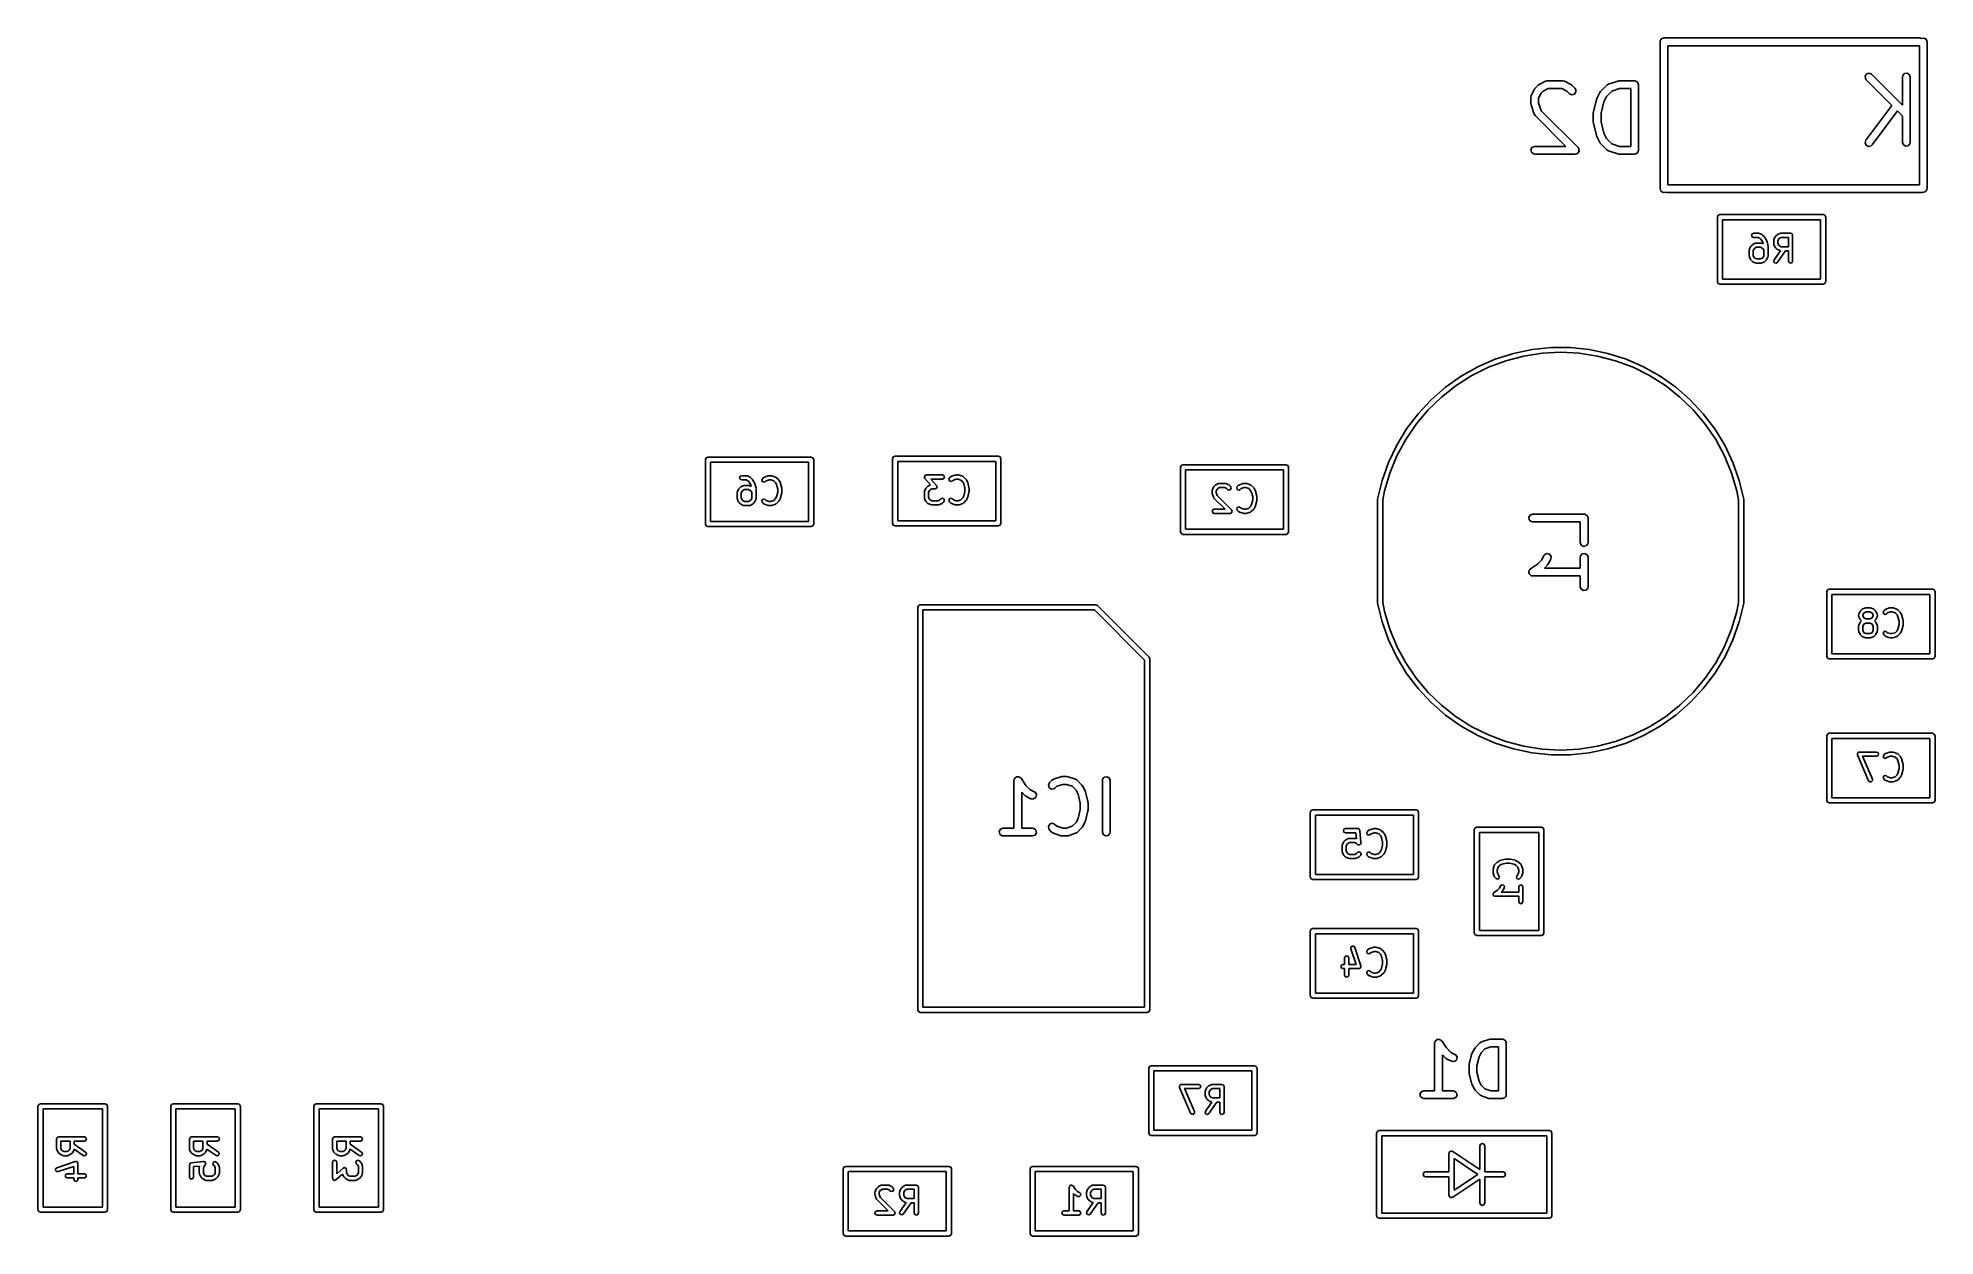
# Model space of a CAD drawing. Extents: x 0.55 to 2, y 0.5 to 1.42.
import ezdxf

# ---------------------------------------------------------------- set-up
doc = ezdxf.new("R2010")
doc.units = 0
doc.header["$MEASUREMENT"] = 0
doc.layers.add('BLACK', color=7, linetype='CONTINUOUS')

msp = doc.modelspace()

# ---------------------------------------------------------------- linework, layer by layer
at = {"layer": 'BLACK', "linetype": 'CONTINUOUS'}
for p, q in [((1.78939, 1.41427), (1.78945, 1.41465)), ((1.78939, 1.30227), (1.78939, 1.41427)), ((1.78943, 1.41478), (1.7895, 1.41489)), ((1.78945, 1.41465), (1.78943, 1.41478)), ((1.7895, 1.41489), (1.78956, 1.41528)), ((1.78956, 1.41528), (1.79006, 1.41587)), ((1.79006, 1.41587), (1.79044, 1.41653)), ((1.79044, 1.41653), (1.79069, 1.41662)), ((1.79069, 1.41662), (1.79086, 1.41682)), ((1.79086, 1.41682), (1.79162, 1.41696)), ((1.79162, 1.41696), (1.79234, 1.41722)), ((1.79234, 1.41722), (1.98734, 1.41722)), ((1.98734, 1.41131), (1.79529, 1.41131)), ((1.79529, 1.41131), (1.79529, 1.30522)), ((1.98734, 1.41722), (1.98835, 1.41704)), ((1.98739, 1.41133), (1.98734, 1.41131)), ((1.98739, 1.30522), (1.98739, 1.41133)), ((1.98835, 1.41704), (1.98876, 1.4167)), ((1.98876, 1.4167), (1.98886, 1.41682)), ((1.98886, 1.41682), (1.99085, 1.41718)), ((1.99085, 1.41718), (1.9926, 1.41617)), ((1.9926, 1.41617), (1.99329, 1.41427)), ((1.99329, 1.41427), (1.99329, 1.30227)), ((1.94717, 1.38986), (1.94912, 1.39039)), ((1.94912, 1.39039), (1.95095, 1.38953)), ((1.97596, 1.39), (1.97795, 1.39035)), ((1.97795, 1.39035), (1.9797, 1.38934)), ((1.69114, 1.3733), (1.69353, 1.37807)), ((1.69353, 1.37807), (1.69405, 1.37877)), ((1.69405, 1.37877), (1.69408, 1.37883)), ((1.69408, 1.37883), (1.69646, 1.38121)), ((1.69646, 1.38121), (1.69718, 1.38172)), ((1.69718, 1.38172), (1.69723, 1.38177)), ((1.69723, 1.38177), (1.70199, 1.38415)), ((1.7003, 1.3767), (1.69859, 1.375)), ((1.70401, 1.37855), (1.7003, 1.3767)), ((1.70199, 1.38415), (1.70297, 1.38444)), ((1.70297, 1.38444), (1.70314, 1.3844)), ((1.70314, 1.3844), (1.70331, 1.38446)), ((1.70331, 1.38446), (1.71521, 1.38446)), ((1.71452, 1.37855), (1.70401, 1.37855)), ((1.71823, 1.3767), (1.71452, 1.37855)), ((1.71521, 1.38446), (1.71622, 1.38428)), ((1.71622, 1.38428), (1.71636, 1.38417)), ((1.71636, 1.38417), (1.71653, 1.38415)), ((1.71653, 1.38415), (1.7213, 1.38177)), ((1.72027, 1.37466), (1.71823, 1.3767)), ((1.7213, 1.38177), (1.72201, 1.38124)), ((1.72201, 1.38124), (1.72206, 1.38121)), ((1.72206, 1.38121), (1.72444, 1.37883)), ((1.72521, 1.37598), (1.72405, 1.37433)), ((1.72444, 1.37883), (1.72503, 1.37799)), ((1.72503, 1.37799), (1.72521, 1.37598)), ((1.74353, 1.37568), (1.74405, 1.37639)), ((1.74405, 1.37639), (1.74408, 1.37645)), ((1.74408, 1.37645), (1.74884, 1.38121)), ((1.75252, 1.37655), (1.74859, 1.37261)), ((1.74884, 1.38121), (1.74968, 1.3818)), ((1.74968, 1.3818), (1.74986, 1.38182)), ((1.74986, 1.38182), (1.74999, 1.38193)), ((1.74999, 1.38193), (1.75714, 1.38431)), ((1.75855, 1.37855), (1.75252, 1.37655)), ((1.75714, 1.38431), (1.75801, 1.38444)), ((1.75801, 1.38444), (1.75807, 1.38446)), ((1.75807, 1.38446), (1.76998, 1.38446)), ((1.76702, 1.37855), (1.75855, 1.37855)), ((1.76702, 1.33446), (1.76702, 1.37855)), ((1.76998, 1.38446), (1.77036, 1.38439)), ((1.77036, 1.38439), (1.77049, 1.38441)), ((1.77049, 1.38441), (1.7706, 1.38435)), ((1.7706, 1.38435), (1.77099, 1.38428)), ((1.77099, 1.38428), (1.77157, 1.38379)), ((1.77157, 1.38379), (1.77224, 1.3834)), ((1.77224, 1.3834), (1.77233, 1.38315)), ((1.77233, 1.38315), (1.77253, 1.38298)), ((1.77253, 1.38298), (1.77267, 1.38223)), ((1.77267, 1.38223), (1.77293, 1.38151)), ((1.77293, 1.38151), (1.77293, 1.33151)), ((1.94601, 1.38821), (1.94717, 1.38986)), ((1.94619, 1.3862), (1.94601, 1.38821)), ((1.94677, 1.38536), (1.94619, 1.3862)), ((1.96639, 1.36574), (1.94677, 1.38536)), ((1.95095, 1.38953), (1.97448, 1.366)), ((1.97448, 1.38744), (1.97466, 1.38845)), ((1.97448, 1.366), (1.97448, 1.38744)), ((1.97466, 1.38845), (1.97596, 1.39)), ((1.9797, 1.38934), (1.98039, 1.38744)), ((1.98039, 1.38744), (1.98039, 1.33744)), ((1.69083, 1.37198), (1.69101, 1.37299)), ((1.69083, 1.36722), (1.69083, 1.37198)), ((1.69085, 1.36716), (1.69083, 1.36722)), ((1.69098, 1.36629), (1.69085, 1.36716)), ((1.69336, 1.35914), (1.69098, 1.36629)), ((1.69101, 1.37299), (1.69112, 1.37313)), ((1.69112, 1.37313), (1.69114, 1.3733)), ((1.69859, 1.375), (1.69674, 1.37129)), ((1.69674, 1.37129), (1.69674, 1.3677)), ((1.69674, 1.3677), (1.69875, 1.36167)), ((1.69875, 1.36167), (1.72683, 1.33359)), ((1.7221, 1.3738), (1.72027, 1.37466)), ((1.72405, 1.37433), (1.7221, 1.3738)), ((1.73854, 1.36079), (1.74092, 1.37032)), ((1.74092, 1.37032), (1.74113, 1.37078)), ((1.74113, 1.37078), (1.74114, 1.37092)), ((1.74114, 1.37092), (1.74353, 1.37568)), ((1.74657, 1.36857), (1.74436, 1.35971)), ((1.74859, 1.37261), (1.74657, 1.36857)), ((1.9465, 1.33922), (1.96639, 1.36574)), ((1.97061, 1.36152), (1.95122, 1.33567)), ((1.97448, 1.35765), (1.97061, 1.36152)), ((1.69347, 1.35901), (1.69336, 1.35914)), ((1.69349, 1.35883), (1.69347, 1.35901)), ((1.69408, 1.35799), (1.69349, 1.35883)), ((1.71761, 1.33446), (1.69408, 1.35799)), ((1.73845, 1.36008), (1.73855, 1.36066)), ((1.73845, 1.35294), (1.73845, 1.36008)), ((1.7385, 1.35281), (1.73845, 1.35294)), ((1.73854, 1.35222), (1.7385, 1.35281)), ((1.73855, 1.36066), (1.73854, 1.36079)), ((1.74092, 1.3427), (1.73854, 1.35222)), ((1.74436, 1.35971), (1.74436, 1.3533)), ((1.74436, 1.3533), (1.74657, 1.34444)), ((1.97448, 1.33744), (1.97448, 1.35765)), ((1.69088, 1.33202), (1.69189, 1.33377)), ((1.69189, 1.33377), (1.69379, 1.33446)), ((1.69379, 1.33446), (1.71761, 1.33446)), ((1.72683, 1.33359), (1.7272, 1.33307)), ((1.7272, 1.33307), (1.72729, 1.33298)), ((1.72729, 1.33298), (1.72731, 1.3329)), ((1.72731, 1.3329), (1.72741, 1.33275)), ((1.72741, 1.33275), (1.72749, 1.33187)), ((1.741, 1.34258), (1.74092, 1.3427)), ((1.74114, 1.34209), (1.741, 1.34258)), ((1.74353, 1.33733), (1.74114, 1.34209)), ((1.74357, 1.33728), (1.74353, 1.33733)), ((1.74408, 1.33656), (1.74357, 1.33728)), ((1.74884, 1.3318), (1.74408, 1.33656)), ((1.74657, 1.34444), (1.74859, 1.3404)), ((1.74859, 1.3404), (1.75252, 1.33647)), ((1.75252, 1.33647), (1.75855, 1.33446)), ((1.75855, 1.33446), (1.76702, 1.33446)), ((1.94591, 1.33728), (1.9465, 1.33922)), ((1.94671, 1.33543), (1.94591, 1.33728)), ((1.94851, 1.33451), (1.94671, 1.33543)), ((1.95048, 1.33497), (1.94851, 1.33451)), ((1.95122, 1.33567), (1.95048, 1.33497)), ((1.97517, 1.33555), (1.97448, 1.33744)), ((1.97692, 1.33454), (1.97517, 1.33555)), ((1.97891, 1.33489), (1.97692, 1.33454)), ((1.98021, 1.33643), (1.97891, 1.33489)), ((1.98039, 1.33744), (1.98021, 1.33643)), ((1.69123, 1.33003), (1.69088, 1.33202)), ((1.69278, 1.32873), (1.69123, 1.33003)), ((1.69379, 1.32855), (1.69278, 1.32873)), ((1.72474, 1.32855), (1.69379, 1.32855)), ((1.72557, 1.32886), (1.72474, 1.32855)), ((1.72643, 1.32909), (1.72557, 1.32886)), ((1.72651, 1.3292), (1.72643, 1.32909)), ((1.72664, 1.32924), (1.72651, 1.3292)), ((1.72708, 1.33001), (1.72664, 1.32924)), ((1.72759, 1.33074), (1.72708, 1.33001)), ((1.72749, 1.33187), (1.72765, 1.33099)), ((1.72765, 1.33099), (1.72758, 1.33088)), ((1.72758, 1.33088), (1.72759, 1.33074)), ((1.749, 1.33173), (1.74884, 1.3318)), ((1.74909, 1.33157), (1.749, 1.33173)), ((1.74999, 1.33109), (1.74909, 1.33157)), ((1.75714, 1.32871), (1.74999, 1.33109)), ((1.7572, 1.32871), (1.75714, 1.32871)), ((1.75807, 1.32855), (1.7572, 1.32871)), ((1.76998, 1.32855), (1.75807, 1.32855)), ((1.7707, 1.32882), (1.76998, 1.32855)), ((1.77145, 1.32895), (1.7707, 1.32882)), ((1.77162, 1.32915), (1.77145, 1.32895)), ((1.77187, 1.32924), (1.77162, 1.32915)), ((1.77226, 1.32991), (1.77187, 1.32924)), ((1.77275, 1.3305), (1.77226, 1.32991)), ((1.77282, 1.33088), (1.77275, 1.3305)), ((1.77288, 1.33099), (1.77282, 1.33088)), ((1.77293, 1.33151), (1.77286, 1.33112)), ((1.77286, 1.33112), (1.77288, 1.33099)), ((1.79529, 1.30522), (1.98739, 1.30522)), ((1.79008, 1.30037), (1.78939, 1.30227)), ((1.79183, 1.29936), (1.79008, 1.30037)), ((1.7932, 1.2996), (1.79183, 1.29936)), ((1.79333, 1.29949), (1.7932, 1.2996)), ((1.79434, 1.29931), (1.79333, 1.29949)), ((1.98934, 1.29931), (1.79434, 1.29931)), ((1.98969, 1.29944), (1.98934, 1.29931)), ((1.98983, 1.29936), (1.98969, 1.29944)), ((1.99181, 1.29971), (1.98983, 1.29936)), ((1.99311, 1.30126), (1.99181, 1.29971)), ((1.99329, 1.30227), (1.99311, 1.30126)), ((1.83317, 1.28051), (1.83375, 1.2819)), ((1.83317, 1.2313), (1.83317, 1.28051)), ((1.83375, 1.2819), (1.83514, 1.28248)), ((1.83514, 1.28248), (1.91388, 1.28248)), ((1.83711, 1.27854), (1.83711, 1.23327)), ((1.91191, 1.27854), (1.83711, 1.27854)), ((1.91191, 1.23327), (1.91191, 1.27854)), ((1.91388, 1.28248), (1.91527, 1.2819)), ((1.91527, 1.2819), (1.91585, 1.28051)), ((1.91585, 1.28051), (1.91585, 1.2313)), ((1.85934, 1.26665), (1.8598, 1.26776)), ((1.8598, 1.26553), (1.85934, 1.26665)), ((1.8598, 1.26776), (1.86092, 1.26822)), ((1.86092, 1.26507), (1.8598, 1.26553)), ((1.86021, 1.25962), (1.86209, 1.26056)), ((1.86092, 1.26822), (1.86467, 1.26822)), ((1.86429, 1.26507), (1.86092, 1.26507)), ((1.86209, 1.26056), (1.86245, 1.26058)), ((1.86245, 1.26058), (1.86279, 1.26072)), ((1.86279, 1.26072), (1.86654, 1.26072)), ((1.86561, 1.26442), (1.86429, 1.26507)), ((1.86467, 1.26822), (1.865, 1.26808)), ((1.865, 1.26808), (1.86537, 1.26806)), ((1.86537, 1.26806), (1.86724, 1.26712)), ((1.86625, 1.26377), (1.86561, 1.26442)), ((1.86789, 1.26131), (1.86625, 1.26377)), ((1.86654, 1.26072), (1.86688, 1.26058)), ((1.86688, 1.26058), (1.86724, 1.26056)), ((1.86724, 1.26712), (1.86741, 1.26692)), ((1.86724, 1.26056), (1.8682, 1.26008)), ((1.86741, 1.26692), (1.86765, 1.26682)), ((1.86765, 1.26682), (1.86859, 1.26589)), ((1.8682, 1.26008), (1.86789, 1.26131)), ((1.86859, 1.26589), (1.86865, 1.26574)), ((1.86865, 1.26574), (1.86879, 1.26565)), ((1.86879, 1.26565), (1.87066, 1.26283)), ((1.87066, 1.26283), (1.87072, 1.26256)), ((1.87072, 1.26256), (1.87088, 1.26234)), ((1.87088, 1.26234), (1.87182, 1.25859)), ((1.87621, 1.2629), (1.87635, 1.26324)), ((1.87621, 1.26009), (1.87621, 1.2629)), ((1.87635, 1.25975), (1.87621, 1.26009)), ((1.87635, 1.26324), (1.87638, 1.2636)), ((1.87638, 1.2636), (1.87732, 1.26548)), ((1.87732, 1.26548), (1.87751, 1.26565)), ((1.87751, 1.26565), (1.87761, 1.26589)), ((1.87761, 1.26589), (1.87855, 1.26682)), ((1.87855, 1.26682), (1.87879, 1.26692)), ((1.87879, 1.26692), (1.87896, 1.26712)), ((1.87896, 1.26712), (1.88083, 1.26806)), ((1.88002, 1.26384), (1.87936, 1.26253)), ((1.87936, 1.26253), (1.87936, 1.26046)), ((1.87936, 1.26046), (1.88002, 1.25914)), ((1.8806, 1.26442), (1.88002, 1.26384)), ((1.88191, 1.26507), (1.8806, 1.26442)), ((1.88083, 1.26806), (1.8812, 1.26808)), ((1.8812, 1.26808), (1.88154, 1.26822)), ((1.88154, 1.26822), (1.88904, 1.26822)), ((1.88746, 1.26507), (1.88191, 1.26507)), ((1.88746, 1.25791), (1.88746, 1.26507)), ((1.88904, 1.26822), (1.89015, 1.26776)), ((1.89015, 1.26776), (1.89061, 1.26665)), ((1.89061, 1.26665), (1.89061, 1.24696)), ((1.85747, 1.2554), (1.85761, 1.25574)), ((1.85747, 1.25071), (1.85747, 1.2554)), ((1.85761, 1.25037), (1.85747, 1.25071)), ((1.85761, 1.25574), (1.85763, 1.2561)), ((1.85763, 1.25001), (1.85761, 1.25037)), ((1.85763, 1.2561), (1.85857, 1.25798)), ((1.85857, 1.24813), (1.85763, 1.25001)), ((1.85857, 1.25798), (1.85877, 1.25815)), ((1.85877, 1.24796), (1.85857, 1.24813)), ((1.85877, 1.25815), (1.85886, 1.25839)), ((1.85886, 1.24772), (1.85877, 1.24796)), ((1.85886, 1.25839), (1.8598, 1.25932)), ((1.8598, 1.24679), (1.85886, 1.24772)), ((1.8598, 1.25932), (1.86004, 1.25942)), ((1.86004, 1.24669), (1.8598, 1.24679)), ((1.86004, 1.25942), (1.86021, 1.25962)), ((1.86021, 1.24649), (1.86004, 1.24669)), ((1.86209, 1.24555), (1.86021, 1.24649)), ((1.86127, 1.25634), (1.86062, 1.25503)), ((1.86062, 1.25503), (1.86062, 1.25108)), ((1.86062, 1.25108), (1.86127, 1.24977)), ((1.86185, 1.25692), (1.86127, 1.25634)), ((1.86127, 1.24977), (1.86185, 1.24919)), ((1.86316, 1.25757), (1.86185, 1.25692)), ((1.86185, 1.24919), (1.86316, 1.24854)), ((1.86245, 1.24553), (1.86209, 1.24555)), ((1.86279, 1.24539), (1.86245, 1.24553)), ((1.86617, 1.25757), (1.86316, 1.25757)), ((1.86316, 1.24854), (1.86617, 1.24854)), ((1.86748, 1.25692), (1.86617, 1.25757)), ((1.86617, 1.24854), (1.86748, 1.24919)), ((1.86688, 1.24553), (1.86654, 1.24539)), ((1.86724, 1.24555), (1.86688, 1.24553)), ((1.86912, 1.24649), (1.86724, 1.24555)), ((1.86806, 1.25634), (1.86748, 1.25692)), ((1.86748, 1.24919), (1.86806, 1.24977)), ((1.86871, 1.25503), (1.86806, 1.25634)), ((1.86806, 1.24977), (1.86871, 1.25108)), ((1.86871, 1.25108), (1.86871, 1.25503)), ((1.86929, 1.24669), (1.86912, 1.24649)), ((1.86953, 1.24679), (1.86929, 1.24669)), ((1.87047, 1.24772), (1.86953, 1.24679)), ((1.87056, 1.24796), (1.87047, 1.24772)), ((1.87076, 1.24813), (1.87056, 1.24796)), ((1.8717, 1.25001), (1.87076, 1.24813)), ((1.87172, 1.25037), (1.8717, 1.25001)), ((1.87186, 1.25071), (1.87172, 1.25037)), ((1.87182, 1.25859), (1.87179, 1.2584)), ((1.87179, 1.2584), (1.87186, 1.25821)), ((1.87186, 1.25821), (1.87186, 1.25071)), ((1.87624, 1.24669), (1.8765, 1.24787)), ((1.87689, 1.24567), (1.87624, 1.24669)), ((1.87638, 1.25938), (1.87635, 1.25975)), ((1.87732, 1.25751), (1.87638, 1.25938)), ((1.8765, 1.24787), (1.88137, 1.25483)), ((1.87806, 1.24541), (1.87689, 1.24567)), ((1.87751, 1.25734), (1.87732, 1.25751)), ((1.87761, 1.2571), (1.87751, 1.25734)), ((1.87855, 1.25616), (1.87761, 1.2571)), ((1.87908, 1.24606), (1.87806, 1.24541)), ((1.87879, 1.25606), (1.87855, 1.25616)), ((1.87896, 1.25587), (1.87879, 1.25606)), ((1.88083, 1.25493), (1.87896, 1.25587)), ((1.88517, 1.25476), (1.87908, 1.24606)), ((1.88002, 1.25914), (1.8806, 1.25857)), ((1.8806, 1.25857), (1.88191, 1.25791)), ((1.8812, 1.2549), (1.88083, 1.25493)), ((1.88137, 1.25483), (1.8812, 1.2549)), ((1.88191, 1.25791), (1.88746, 1.25791)), ((1.88746, 1.25476), (1.88517, 1.25476)), ((1.88746, 1.24696), (1.88746, 1.25476)), ((1.88792, 1.24585), (1.88746, 1.24696)), ((1.88904, 1.24539), (1.88792, 1.24585)), ((1.89015, 1.24585), (1.88904, 1.24539)), ((1.89061, 1.24696), (1.89015, 1.24585)), ((1.83375, 1.22991), (1.83317, 1.2313)), ((1.83711, 1.23327), (1.91191, 1.23327)), ((1.86654, 1.24539), (1.86279, 1.24539)), ((1.91585, 1.2313), (1.91527, 1.22991)), ((1.83514, 1.22933), (1.83375, 1.22991)), ((1.91388, 1.22933), (1.83514, 1.22933)), ((1.91527, 1.22991), (1.91388, 1.22933)), ((1.66365, 1.17205), (1.67754, 1.17646)), ((1.6854, 1.17445), (1.67167, 1.17085)), ((1.67754, 1.17646), (1.6918, 1.17942)), ((1.69942, 1.17662), (1.6854, 1.17445)), ((1.6918, 1.17942), (1.7063, 1.18092)), ((1.71358, 1.17735), (1.69942, 1.17662)), ((1.7063, 1.18092), (1.72087, 1.18092)), ((1.72775, 1.17662), (1.71358, 1.17735)), ((1.72087, 1.18092), (1.73536, 1.17942)), ((1.74177, 1.17445), (1.72775, 1.17662)), ((1.73536, 1.17942), (1.74963, 1.17646)), ((1.75549, 1.17085), (1.74177, 1.17445)), ((1.74963, 1.17646), (1.76352, 1.17205)), ((1.62569, 1.15069), (1.63759, 1.15909)), ((1.64569, 1.15956), (1.6337, 1.15198)), ((1.63759, 1.15909), (1.65029, 1.16624)), ((1.65839, 1.16587), (1.64569, 1.15956)), ((1.65029, 1.16624), (1.66365, 1.17205)), ((1.67167, 1.17085), (1.65839, 1.16587)), ((1.76878, 1.16587), (1.75549, 1.17085)), ((1.76352, 1.17205), (1.77688, 1.16624)), ((1.78148, 1.15956), (1.76878, 1.16587)), ((1.77688, 1.16624), (1.78958, 1.15909)), ((1.79347, 1.15198), (1.78148, 1.15956)), ((1.78958, 1.15909), (1.80148, 1.15069)), ((1.61471, 1.14111), (1.62569, 1.15069)), ((1.6337, 1.15198), (1.62254, 1.14321)), ((1.80462, 1.14321), (1.79347, 1.15198)), ((1.80148, 1.15069), (1.81246, 1.14111)), ((1.59597, 1.11884), (1.60477, 1.13045)), ((1.61235, 1.13335), (1.60321, 1.12249)), ((1.60477, 1.13045), (1.61471, 1.14111)), ((1.62254, 1.14321), (1.61235, 1.13335)), ((1.81482, 1.13335), (1.80462, 1.14321)), ((1.81246, 1.14111), (1.8224, 1.13045)), ((1.82395, 1.12249), (1.81482, 1.13335)), ((1.8224, 1.13045), (1.83119, 1.11884)), ((1.58841, 1.10638), (1.59597, 1.11884)), ((1.60321, 1.12249), (1.59524, 1.11076)), ((1.83193, 1.11076), (1.82395, 1.12249)), ((1.83119, 1.11884), (1.83876, 1.10638)), ((1.58216, 1.09322), (1.58841, 1.10638)), ((1.59524, 1.11076), (1.58851, 1.09827)), ((1.83866, 1.09827), (1.83193, 1.11076)), ((1.83876, 1.10638), (1.845, 1.09322)), ((1.06066, 1.09547), (1.06124, 1.09686)), ((1.06066, 1.04626), (1.06066, 1.09547)), ((1.06124, 1.09686), (1.06263, 1.09744)), ((1.06263, 1.09744), (1.14137, 1.09744)), ((1.0646, 1.0935), (1.0646, 1.04823)), ((1.1394, 1.0935), (1.0646, 1.0935)), ((1.1394, 1.04823), (1.1394, 1.0935)), ((1.14137, 1.09744), (1.14276, 1.09686)), ((1.14276, 1.09686), (1.14334, 1.09547)), ((1.14334, 1.09547), (1.14334, 1.04626)), ((1.20354, 1.09606), (1.20412, 1.09745)), ((1.20354, 1.04685), (1.20354, 1.09606)), ((1.20412, 1.09745), (1.20551, 1.09803)), ((1.20551, 1.09803), (1.28425, 1.09803)), ((1.20748, 1.09409), (1.20748, 1.04882)), ((1.28228, 1.09409), (1.20748, 1.09409)), ((1.28228, 1.04882), (1.28228, 1.09409)), ((1.28425, 1.09803), (1.28564, 1.09745)), ((1.28564, 1.09745), (1.28622, 1.09606)), ((1.28622, 1.09606), (1.28622, 1.04685)), ((1.42323, 1.08957), (1.4238, 1.09096)), ((1.42323, 1.04035), (1.42323, 1.08957)), ((1.4238, 1.09096), (1.4252, 1.09154)), ((1.4252, 1.09154), (1.50394, 1.09154)), ((1.42717, 1.0876), (1.42717, 1.04232)), ((1.50197, 1.0876), (1.42717, 1.0876)), ((1.50197, 1.04232), (1.50197, 1.0876)), ((1.50394, 1.09154), (1.50533, 1.09096)), ((1.50533, 1.09096), (1.50591, 1.08957)), ((1.50591, 1.08957), (1.50591, 1.04035)), ((1.57729, 1.07949), (1.58216, 1.09322)), ((1.58851, 1.09827), (1.58309, 1.08516)), ((1.84408, 1.08516), (1.83866, 1.09827)), ((1.845, 1.09322), (1.84987, 1.07949)), ((1.08512, 1.07106), (1.08606, 1.07294)), ((1.08606, 1.07294), (1.08626, 1.07311)), ((1.08626, 1.07311), (1.08636, 1.07335)), ((1.08636, 1.07335), (1.08729, 1.07429)), ((1.08683, 1.08161), (1.08729, 1.08272)), ((1.08729, 1.08049), (1.08683, 1.08161)), ((1.08729, 1.08272), (1.08841, 1.08318)), ((1.08841, 1.08003), (1.08729, 1.08049)), ((1.08729, 1.07429), (1.08753, 1.07438)), ((1.08753, 1.07438), (1.0877, 1.07458)), ((1.0877, 1.07458), (1.08958, 1.07552)), ((1.08841, 1.08318), (1.09216, 1.08318)), ((1.09179, 1.08003), (1.08841, 1.08003)), ((1.08934, 1.07188), (1.08876, 1.0713)), ((1.09065, 1.07253), (1.08934, 1.07188)), ((1.08958, 1.07552), (1.08994, 1.07554)), ((1.08994, 1.07554), (1.09028, 1.07568)), ((1.09028, 1.07568), (1.09403, 1.07568)), ((1.09366, 1.07253), (1.09065, 1.07253)), ((1.0931, 1.07938), (1.09179, 1.08003)), ((1.09216, 1.08318), (1.0925, 1.08304)), ((1.0925, 1.08304), (1.09286, 1.08302)), ((1.09286, 1.08302), (1.09474, 1.08208)), ((1.09375, 1.07873), (1.0931, 1.07938)), ((1.09497, 1.07188), (1.09366, 1.07253)), ((1.09538, 1.07627), (1.09375, 1.07873)), ((1.09403, 1.07568), (1.09437, 1.07554)), ((1.09437, 1.07554), (1.09474, 1.07552)), ((1.09474, 1.08208), (1.09491, 1.08188)), ((1.09474, 1.07552), (1.09569, 1.07504)), ((1.09491, 1.08188), (1.09515, 1.08178)), ((1.09555, 1.0713), (1.09497, 1.07188)), ((1.09515, 1.08178), (1.09608, 1.08085)), ((1.09569, 1.07504), (1.09538, 1.07627)), ((1.09608, 1.08085), (1.09615, 1.0807)), ((1.09615, 1.0807), (1.09628, 1.08061)), ((1.09628, 1.08061), (1.09815, 1.07779)), ((1.09815, 1.07779), (1.09821, 1.07752)), ((1.09821, 1.07752), (1.09837, 1.0773)), ((1.09837, 1.0773), (1.09931, 1.07355)), ((1.09931, 1.07355), (1.09928, 1.07336)), ((1.09928, 1.07336), (1.09936, 1.07317)), ((1.09936, 1.07317), (1.09936, 1.06567)), ((1.10371, 1.07973), (1.10417, 1.08085)), ((1.10417, 1.07862), (1.10371, 1.07973)), ((1.10417, 1.08085), (1.1051, 1.08178)), ((1.10528, 1.07816), (1.10417, 1.07862)), ((1.1051, 1.08178), (1.10544, 1.08192)), ((1.10639, 1.07862), (1.10528, 1.07816)), ((1.10544, 1.08192), (1.10572, 1.08216)), ((1.10572, 1.08216), (1.10853, 1.0831)), ((1.10707, 1.07929), (1.10639, 1.07862)), ((1.10929, 1.08003), (1.10707, 1.07929)), ((1.10853, 1.0831), (1.10879, 1.08308)), ((1.10879, 1.08308), (1.10903, 1.08318)), ((1.10903, 1.08318), (1.11091, 1.08318)), ((1.11065, 1.08003), (1.10929, 1.08003)), ((1.11287, 1.07929), (1.11065, 1.08003)), ((1.11091, 1.08318), (1.11114, 1.08308)), ((1.11114, 1.08308), (1.1114, 1.0831)), ((1.1114, 1.0831), (1.11422, 1.08216)), ((1.1143, 1.07786), (1.11287, 1.07929)), ((1.11422, 1.08216), (1.11449, 1.08192)), ((1.11504, 1.07637), (1.1143, 1.07786)), ((1.11449, 1.08192), (1.11483, 1.08178)), ((1.11483, 1.08178), (1.11671, 1.07991)), ((1.11589, 1.07298), (1.11504, 1.07637)), ((1.11589, 1.07055), (1.11589, 1.07298)), ((1.11671, 1.07991), (1.1168, 1.07967)), ((1.1168, 1.07967), (1.117, 1.0795)), ((1.117, 1.0795), (1.11794, 1.07763)), ((1.11794, 1.07763), (1.11795, 1.07745)), ((1.11795, 1.07745), (1.11806, 1.0773)), ((1.11806, 1.0773), (1.11899, 1.07355)), ((1.11899, 1.07355), (1.11897, 1.07336)), ((1.11897, 1.07336), (1.11904, 1.07317)), ((1.11904, 1.07317), (1.11904, 1.07036)), ((1.22784, 1.0823), (1.22809, 1.0828)), ((1.22786, 1.08225), (1.22784, 1.0823)), ((1.22784, 1.0822), (1.22786, 1.08225)), ((1.22805, 1.08169), (1.22784, 1.0822)), ((1.22798, 1.07129), (1.22801, 1.07165)), ((1.22801, 1.07165), (1.22894, 1.07353)), ((1.22823, 1.08116), (1.22805, 1.08169)), ((1.22809, 1.0828), (1.2283, 1.08331)), ((1.23264, 1.07612), (1.22823, 1.08116)), ((1.2283, 1.08331), (1.22835, 1.08333)), ((1.22835, 1.08333), (1.22838, 1.08338)), ((1.22838, 1.08338), (1.2289, 1.08356)), ((1.2289, 1.08356), (1.22942, 1.08377)), ((1.22894, 1.07353), (1.22914, 1.0737)), ((1.22914, 1.0737), (1.22924, 1.07394)), ((1.22924, 1.07394), (1.23018, 1.07488)), ((1.22942, 1.08377), (1.2416, 1.08377)), ((1.23018, 1.07488), (1.23042, 1.07498)), ((1.23042, 1.07498), (1.23059, 1.07517)), ((1.23059, 1.07517), (1.23246, 1.07611)), ((1.23165, 1.07189), (1.23099, 1.07058)), ((1.23222, 1.07247), (1.23165, 1.07189)), ((1.23354, 1.07312), (1.23222, 1.07247)), ((1.23246, 1.07611), (1.23264, 1.07612)), ((1.2416, 1.08062), (1.23289, 1.08062)), ((1.23289, 1.08062), (1.23716, 1.07574)), ((1.23598, 1.07312), (1.23354, 1.07312)), ((1.23649, 1.07334), (1.23598, 1.07312)), ((1.23701, 1.07351), (1.23649, 1.07334)), ((1.23704, 1.07356), (1.23701, 1.07351)), ((1.23709, 1.07359), (1.23704, 1.07356)), ((1.2373, 1.0741), (1.23709, 1.07359)), ((1.23716, 1.07574), (1.23734, 1.07521)), ((1.23755, 1.0746), (1.2373, 1.0741)), ((1.23734, 1.07521), (1.23755, 1.0747)), ((1.23755, 1.0747), (1.23753, 1.07465)), ((1.23753, 1.07465), (1.23755, 1.0746)), ((1.2416, 1.08377), (1.24271, 1.08331)), ((1.24271, 1.08109), (1.2416, 1.08062)), ((1.24271, 1.08331), (1.24318, 1.0822)), ((1.24318, 1.0822), (1.24271, 1.08109)), ((1.24659, 1.08032), (1.24705, 1.08144)), ((1.24705, 1.07921), (1.24659, 1.08032)), ((1.24705, 1.08144), (1.24799, 1.08237)), ((1.24816, 1.07875), (1.24705, 1.07921)), ((1.24799, 1.08237), (1.24833, 1.08252)), ((1.24928, 1.07921), (1.24816, 1.07875)), ((1.24833, 1.08252), (1.2486, 1.08276)), ((1.2486, 1.08276), (1.25141, 1.08369)), ((1.24995, 1.07989), (1.24928, 1.07921)), ((1.25217, 1.08062), (1.24995, 1.07989)), ((1.25141, 1.08369), (1.25167, 1.08367)), ((1.25167, 1.08367), (1.25191, 1.08377)), ((1.25191, 1.08377), (1.25379, 1.08377)), ((1.25353, 1.08062), (1.25217, 1.08062)), ((1.25575, 1.07989), (1.25353, 1.08062)), ((1.25379, 1.08377), (1.25403, 1.08367)), ((1.25403, 1.08367), (1.25428, 1.08369)), ((1.25428, 1.08369), (1.2571, 1.08276)), ((1.25718, 1.07845), (1.25575, 1.07989)), ((1.2571, 1.08276), (1.25737, 1.08252)), ((1.25793, 1.07696), (1.25718, 1.07845)), ((1.25737, 1.08252), (1.25771, 1.08237)), ((1.25771, 1.08237), (1.25959, 1.0805)), ((1.25877, 1.07357), (1.25793, 1.07696)), ((1.25877, 1.07114), (1.25877, 1.07357)), ((1.25959, 1.0805), (1.25969, 1.08026)), ((1.25969, 1.08026), (1.25988, 1.08009)), ((1.25988, 1.08009), (1.26082, 1.07822)), ((1.26082, 1.07822), (1.26083, 1.07804)), ((1.26083, 1.07804), (1.26094, 1.07789)), ((1.26094, 1.07789), (1.26188, 1.07414)), ((1.26188, 1.07414), (1.26185, 1.07395)), ((1.26185, 1.07395), (1.26192, 1.07376)), ((1.26192, 1.07376), (1.26192, 1.07095)), ((1.44753, 1.07195), (1.44767, 1.07229)), ((1.44753, 1.07008), (1.44753, 1.07195)), ((1.44767, 1.07229), (1.44769, 1.07266)), ((1.44769, 1.07266), (1.44863, 1.07453)), ((1.44863, 1.07453), (1.44882, 1.0747)), ((1.44882, 1.0747), (1.44892, 1.07494)), ((1.44892, 1.07494), (1.44986, 1.07588)), ((1.44986, 1.07588), (1.4501, 1.07598)), ((1.4501, 1.07598), (1.45027, 1.07617)), ((1.45027, 1.07617), (1.45215, 1.07711)), ((1.45133, 1.0729), (1.45067, 1.07158)), ((1.45191, 1.07347), (1.45133, 1.0729)), ((1.45322, 1.07413), (1.45191, 1.07347)), ((1.45215, 1.07711), (1.45251, 1.07714)), ((1.45251, 1.07714), (1.45285, 1.07728)), ((1.45285, 1.07728), (1.45754, 1.07728)), ((1.45716, 1.07413), (1.45322, 1.07413)), ((1.45848, 1.07347), (1.45716, 1.07413)), ((1.45754, 1.07728), (1.45788, 1.07714)), ((1.45788, 1.07714), (1.45824, 1.07711)), ((1.45824, 1.07711), (1.46012, 1.07617)), ((1.45924, 1.07271), (1.45848, 1.07347)), ((1.46035, 1.07225), (1.45924, 1.07271)), ((1.46012, 1.07617), (1.46029, 1.07598)), ((1.46029, 1.07598), (1.46052, 1.07588)), ((1.46146, 1.07271), (1.46035, 1.07225)), ((1.46052, 1.07588), (1.46146, 1.07494)), ((1.46146, 1.07494), (1.46192, 1.07383)), ((1.46192, 1.07383), (1.46146, 1.07271)), ((1.46627, 1.07383), (1.46673, 1.07494)), ((1.46673, 1.07271), (1.46627, 1.07383)), ((1.46673, 1.07494), (1.46767, 1.07588)), ((1.46785, 1.07225), (1.46673, 1.07271)), ((1.46767, 1.07588), (1.46801, 1.07602)), ((1.46896, 1.07271), (1.46785, 1.07225)), ((1.46801, 1.07602), (1.46829, 1.07626)), ((1.46829, 1.07626), (1.4711, 1.0772)), ((1.46964, 1.07339), (1.46896, 1.07271)), ((1.47185, 1.07413), (1.46964, 1.07339)), ((1.4711, 1.0772), (1.47136, 1.07718)), ((1.47136, 1.07718), (1.4716, 1.07728)), ((1.4716, 1.07728), (1.47347, 1.07728)), ((1.47322, 1.07413), (1.47185, 1.07413)), ((1.47543, 1.07339), (1.47322, 1.07413)), ((1.47347, 1.07728), (1.47371, 1.07718)), ((1.47371, 1.07718), (1.47397, 1.0772)), ((1.47397, 1.0772), (1.47678, 1.07626)), ((1.47686, 1.07196), (1.47543, 1.07339)), ((1.47678, 1.07626), (1.47706, 1.07602)), ((1.47761, 1.07047), (1.47686, 1.07196)), ((1.47706, 1.07602), (1.4774, 1.07588)), ((1.4774, 1.07588), (1.47927, 1.074)), ((1.47927, 1.074), (1.47937, 1.07376)), ((1.47937, 1.07376), (1.47957, 1.07359)), ((1.47957, 1.07359), (1.4805, 1.07172)), ((1.4805, 1.07172), (1.48052, 1.07154)), ((1.57385, 1.06533), (1.57729, 1.07949)), ((1.58309, 1.08516), (1.57904, 1.07156)), ((1.84813, 1.07156), (1.84408, 1.08516)), ((1.84987, 1.07949), (1.85331, 1.06533)), ((1.08496, 1.07036), (1.0851, 1.0707)), ((1.08496, 1.06567), (1.08496, 1.07036)), ((1.0851, 1.06533), (1.08496, 1.06567)), ((1.0851, 1.0707), (1.08512, 1.07106)), ((1.08512, 1.06497), (1.0851, 1.06533)), ((1.08606, 1.06309), (1.08512, 1.06497)), ((1.08626, 1.06292), (1.08606, 1.06309)), ((1.08636, 1.06268), (1.08626, 1.06292)), ((1.08729, 1.06175), (1.08636, 1.06268)), ((1.08753, 1.06165), (1.08729, 1.06175)), ((1.0877, 1.06145), (1.08753, 1.06165)), ((1.08958, 1.06051), (1.0877, 1.06145)), ((1.08876, 1.0713), (1.08811, 1.06999)), ((1.08811, 1.06999), (1.08811, 1.06604)), ((1.08811, 1.06604), (1.08876, 1.06473)), ((1.08876, 1.06473), (1.08934, 1.06415)), ((1.08934, 1.06415), (1.09065, 1.0635)), ((1.08994, 1.06049), (1.08958, 1.06051)), ((1.09028, 1.06035), (1.08994, 1.06049)), ((1.09403, 1.06035), (1.09028, 1.06035)), ((1.09065, 1.0635), (1.09366, 1.0635)), ((1.09366, 1.0635), (1.09497, 1.06415)), ((1.09437, 1.06049), (1.09403, 1.06035)), ((1.09474, 1.06051), (1.09437, 1.06049)), ((1.09661, 1.06145), (1.09474, 1.06051)), ((1.09497, 1.06415), (1.09555, 1.06473)), ((1.09621, 1.06999), (1.09555, 1.0713)), ((1.09555, 1.06473), (1.09621, 1.06604)), ((1.09621, 1.06604), (1.09621, 1.06999)), ((1.09678, 1.06165), (1.09661, 1.06145)), ((1.09702, 1.06175), (1.09678, 1.06165)), ((1.09796, 1.06268), (1.09702, 1.06175)), ((1.09806, 1.06292), (1.09796, 1.06268)), ((1.09825, 1.06309), (1.09806, 1.06292)), ((1.09919, 1.06497), (1.09825, 1.06309)), ((1.09922, 1.06533), (1.09919, 1.06497)), ((1.09936, 1.06567), (1.09922, 1.06533)), ((1.10371, 1.0638), (1.10417, 1.06491)), ((1.10417, 1.06268), (1.10371, 1.0638)), ((1.10417, 1.06491), (1.10528, 1.06537)), ((1.1051, 1.06175), (1.10417, 1.06268)), ((1.10544, 1.06161), (1.1051, 1.06175)), ((1.10528, 1.06537), (1.10639, 1.06491)), ((1.10572, 1.06137), (1.10544, 1.06161)), ((1.10853, 1.06043), (1.10572, 1.06137)), ((1.10639, 1.06491), (1.10707, 1.06424)), ((1.10707, 1.06424), (1.10929, 1.0635)), ((1.10879, 1.06045), (1.10853, 1.06043)), ((1.10903, 1.06035), (1.10879, 1.06045)), ((1.11091, 1.06035), (1.10903, 1.06035)), ((1.10929, 1.0635), (1.11065, 1.0635)), ((1.11065, 1.0635), (1.11287, 1.06424)), ((1.11114, 1.06045), (1.11091, 1.06035)), ((1.1114, 1.06043), (1.11114, 1.06045)), ((1.11422, 1.06137), (1.1114, 1.06043)), ((1.11287, 1.06424), (1.1143, 1.06567)), ((1.11449, 1.06161), (1.11422, 1.06137)), ((1.1143, 1.06567), (1.11504, 1.06716)), ((1.11483, 1.06175), (1.11449, 1.06161)), ((1.11671, 1.06362), (1.11483, 1.06175)), ((1.11504, 1.06716), (1.11589, 1.07055)), ((1.1168, 1.06386), (1.11671, 1.06362)), ((1.117, 1.06403), (1.1168, 1.06386)), ((1.11794, 1.06591), (1.117, 1.06403)), ((1.11795, 1.06608), (1.11794, 1.06591)), ((1.11806, 1.06623), (1.11795, 1.06608)), ((1.11899, 1.06998), (1.11806, 1.06623)), ((1.11904, 1.07036), (1.11897, 1.07018)), ((1.11897, 1.07018), (1.11899, 1.06998)), ((1.22784, 1.07095), (1.22798, 1.07129)), ((1.22784, 1.06626), (1.22784, 1.07095)), ((1.22798, 1.06592), (1.22784, 1.06626)), ((1.22801, 1.06556), (1.22798, 1.06592)), ((1.22894, 1.06368), (1.22801, 1.06556)), ((1.22914, 1.06351), (1.22894, 1.06368)), ((1.22924, 1.06328), (1.22914, 1.06351)), ((1.23018, 1.06234), (1.22924, 1.06328)), ((1.23042, 1.06224), (1.23018, 1.06234)), ((1.23059, 1.06204), (1.23042, 1.06224)), ((1.23246, 1.06111), (1.23059, 1.06204)), ((1.23099, 1.07058), (1.23099, 1.06664)), ((1.23099, 1.06664), (1.23165, 1.06532)), ((1.23165, 1.06532), (1.23222, 1.06475)), ((1.23222, 1.06475), (1.23354, 1.06409)), ((1.23283, 1.06108), (1.23246, 1.06111)), ((1.23316, 1.06094), (1.23283, 1.06108)), ((1.23879, 1.06094), (1.23316, 1.06094)), ((1.23354, 1.06409), (1.23842, 1.06409)), ((1.23842, 1.06409), (1.23973, 1.06475)), ((1.23913, 1.06108), (1.23879, 1.06094)), ((1.23949, 1.06111), (1.23913, 1.06108)), ((1.24137, 1.06204), (1.23949, 1.06111)), ((1.23973, 1.06475), (1.24049, 1.0655)), ((1.24049, 1.0655), (1.2416, 1.06596)), ((1.24154, 1.06224), (1.24137, 1.06204)), ((1.24178, 1.06234), (1.24154, 1.06224)), ((1.2416, 1.06596), (1.24271, 1.0655)), ((1.24271, 1.06327), (1.24178, 1.06234)), ((1.24271, 1.0655), (1.24318, 1.06439)), ((1.24318, 1.06439), (1.24271, 1.06327)), ((1.24659, 1.06439), (1.24705, 1.0655)), ((1.24705, 1.06328), (1.24659, 1.06439)), ((1.24705, 1.0655), (1.24816, 1.06596)), ((1.24799, 1.06234), (1.24705, 1.06328)), ((1.24833, 1.0622), (1.24799, 1.06234)), ((1.24816, 1.06596), (1.24928, 1.0655)), ((1.2486, 1.06196), (1.24833, 1.0622)), ((1.25141, 1.06102), (1.2486, 1.06196)), ((1.24928, 1.0655), (1.24995, 1.06483)), ((1.24995, 1.06483), (1.25217, 1.06409)), ((1.25167, 1.06104), (1.25141, 1.06102)), ((1.25191, 1.06094), (1.25167, 1.06104)), ((1.25379, 1.06094), (1.25191, 1.06094)), ((1.25217, 1.06409), (1.25353, 1.06409)), ((1.25353, 1.06409), (1.25575, 1.06483)), ((1.25403, 1.06104), (1.25379, 1.06094)), ((1.25428, 1.06102), (1.25403, 1.06104)), ((1.2571, 1.06196), (1.25428, 1.06102)), ((1.25575, 1.06483), (1.25718, 1.06626)), ((1.25737, 1.0622), (1.2571, 1.06196)), ((1.25718, 1.06626), (1.25793, 1.06775)), ((1.25771, 1.06234), (1.25737, 1.0622)), ((1.25959, 1.06421), (1.25771, 1.06234)), ((1.25793, 1.06775), (1.25877, 1.07114)), ((1.25969, 1.06445), (1.25959, 1.06421)), ((1.25988, 1.06462), (1.25969, 1.06445)), ((1.26082, 1.0665), (1.25988, 1.06462)), ((1.26083, 1.06668), (1.26082, 1.0665)), ((1.26094, 1.06682), (1.26083, 1.06668)), ((1.26188, 1.07057), (1.26094, 1.06682)), ((1.26192, 1.07095), (1.26185, 1.07077)), ((1.26185, 1.07077), (1.26188, 1.07057)), ((1.44762, 1.06984), (1.44753, 1.07008)), ((1.44761, 1.06958), (1.44762, 1.06984)), ((1.44854, 1.06677), (1.44761, 1.06958)), ((1.44799, 1.05713), (1.4491, 1.05759)), ((1.44878, 1.06649), (1.44854, 1.06677)), ((1.44892, 1.06615), (1.44878, 1.06649)), ((1.45748, 1.05759), (1.44892, 1.06615)), ((1.4491, 1.05759), (1.45748, 1.05759)), ((1.45067, 1.07158), (1.45067, 1.07033)), ((1.45067, 1.07033), (1.45141, 1.06812)), ((1.45141, 1.06812), (1.4624, 1.05713)), ((1.46627, 1.05789), (1.46673, 1.05901)), ((1.46673, 1.05678), (1.46627, 1.05789)), ((1.46673, 1.05901), (1.46785, 1.05947)), ((1.46785, 1.05947), (1.46896, 1.05901)), ((1.46896, 1.05901), (1.46964, 1.05833)), ((1.46964, 1.05833), (1.47185, 1.05759)), ((1.47185, 1.05759), (1.47322, 1.05759)), ((1.47322, 1.05759), (1.47543, 1.05833)), ((1.47543, 1.05833), (1.47686, 1.05976)), ((1.47686, 1.05976), (1.47761, 1.06125)), ((1.47927, 1.05772), (1.4774, 1.05584)), ((1.47846, 1.06707), (1.47761, 1.07047)), ((1.47761, 1.06125), (1.47846, 1.06465)), ((1.47846, 1.06465), (1.47846, 1.06707)), ((1.47937, 1.05796), (1.47927, 1.05772)), ((1.47957, 1.05813), (1.47937, 1.05796)), ((1.4805, 1.06), (1.47957, 1.05813)), ((1.48052, 1.06018), (1.4805, 1.06)), ((1.48052, 1.07154), (1.48062, 1.0714)), ((1.48062, 1.06032), (1.48052, 1.06018)), ((1.48062, 1.0714), (1.48156, 1.06765)), ((1.48156, 1.06407), (1.48062, 1.06032)), ((1.48156, 1.06765), (1.48153, 1.06745)), ((1.48153, 1.06745), (1.48161, 1.06727)), ((1.48161, 1.06445), (1.48153, 1.06427)), ((1.48153, 1.06427), (1.48156, 1.06407)), ((1.48161, 1.06727), (1.48161, 1.06445)), ((1.57382, 1.06496), (1.57388, 1.06511)), ((1.57382, 0.98622), (1.57382, 1.06496)), ((1.57388, 1.06511), (1.57385, 1.06533)), ((1.57385, 1.06533), (1.57385, 1.06533)), ((1.57904, 1.07156), (1.57776, 1.06478)), ((1.57776, 1.06478), (1.57776, 0.986405)), ((1.84941, 1.06478), (1.84813, 1.07156)), ((1.84941, 0.986405), (1.84941, 1.06478)), ((1.85331, 1.06533), (1.85328, 1.06511)), ((1.85328, 1.06511), (1.85335, 1.06496)), ((1.85331, 1.06533), (1.85331, 1.06533)), ((1.85335, 1.06496), (1.85335, 0.98622)), ((1.06124, 1.04487), (1.06066, 1.04626)), ((1.06066, 1.04626), (1.06066, 1.04626)), ((1.06263, 1.04429), (1.06124, 1.04487)), ((1.14137, 1.04429), (1.06263, 1.04429)), ((1.0646, 1.04823), (1.1394, 1.04823)), ((1.14276, 1.04487), (1.14137, 1.04429)), ((1.14334, 1.04626), (1.14276, 1.04487)), ((1.20412, 1.04546), (1.20354, 1.04685)), ((1.20354, 1.04685), (1.20354, 1.04685)), ((1.20551, 1.04488), (1.20412, 1.04546)), ((1.28425, 1.04488), (1.20551, 1.04488)), ((1.20748, 1.04882), (1.28228, 1.04882)), ((1.28564, 1.04546), (1.28425, 1.04488)), ((1.28622, 1.04685), (1.28564, 1.04546)), ((1.44753, 1.05602), (1.44799, 1.05713)), ((1.44799, 1.0549), (1.44753, 1.05602)), ((1.4491, 1.05444), (1.44799, 1.0549)), ((1.46129, 1.05444), (1.4491, 1.05444)), ((1.4624, 1.0549), (1.46129, 1.05444)), ((1.4624, 1.05713), (1.46286, 1.05602)), ((1.46286, 1.05602), (1.4624, 1.0549)), ((1.46767, 1.05584), (1.46673, 1.05678)), ((1.46801, 1.0557), (1.46767, 1.05584)), ((1.46829, 1.05546), (1.46801, 1.0557)), ((1.4711, 1.05452), (1.46829, 1.05546)), ((1.47136, 1.05454), (1.4711, 1.05452)), ((1.4716, 1.05444), (1.47136, 1.05454)), ((1.47347, 1.05444), (1.4716, 1.05444)), ((1.47371, 1.05454), (1.47347, 1.05444)), ((1.47397, 1.05452), (1.47371, 1.05454)), ((1.47678, 1.05546), (1.47397, 1.05452)), ((1.47706, 1.0557), (1.47678, 1.05546)), ((1.4774, 1.05584), (1.47706, 1.0557)), ((1.68921, 1.05141), (1.69022, 1.05316)), ((1.68956, 1.04942), (1.68921, 1.05141)), ((1.69111, 1.04813), (1.68956, 1.04942)), ((1.69022, 1.05316), (1.69212, 1.05385)), ((1.69212, 1.04795), (1.69111, 1.04813)), ((1.69212, 1.05385), (1.73149, 1.05385)), ((1.72854, 1.04795), (1.69212, 1.04795)), ((1.72854, 1.03215), (1.72854, 1.04795)), ((1.73149, 1.05385), (1.73187, 1.05379)), ((1.73187, 1.05379), (1.732, 1.05381)), ((1.732, 1.05381), (1.73212, 1.05374)), ((1.73212, 1.05374), (1.7325, 1.05367)), ((1.7325, 1.05367), (1.73309, 1.05318)), ((1.73309, 1.05318), (1.73375, 1.0528)), ((1.73375, 1.0528), (1.73384, 1.05255)), ((1.73384, 1.05255), (1.73405, 1.05238)), ((1.73405, 1.05238), (1.73418, 1.05162)), ((1.73418, 1.05162), (1.73444, 1.0509)), ((1.73444, 1.0509), (1.73444, 1.03215)), ((1.4238, 1.03896), (1.42323, 1.04035)), ((1.42323, 1.04035), (1.42323, 1.04035)), ((1.4252, 1.03839), (1.4238, 1.03896)), ((1.50394, 1.03839), (1.4252, 1.03839)), ((1.42717, 1.04232), (1.50197, 1.04232)), ((1.50533, 1.03896), (1.50394, 1.03839)), ((1.50591, 1.04035), (1.50533, 1.03896)), ((1.72923, 1.03025), (1.72854, 1.03215)), ((1.73098, 1.02924), (1.72923, 1.03025)), ((1.73297, 1.0296), (1.73098, 1.02924)), ((1.73426, 1.03114), (1.73297, 1.0296)), ((1.73444, 1.03215), (1.73426, 1.03114)), ((1.69048, 1.01211), (1.69586, 1.0157)), ((1.69586, 1.0157), (1.69907, 1.0189)), ((1.69907, 1.0189), (1.70073, 1.02222)), ((1.70073, 1.02222), (1.70134, 1.02305)), ((1.70358, 1.01507), (1.70112, 1.01261)), ((1.70134, 1.02305), (1.70319, 1.02385)), ((1.70319, 1.02385), (1.70513, 1.02328)), ((1.70361, 1.01512), (1.70358, 1.01507)), ((1.70413, 1.01583), (1.70361, 1.01512)), ((1.70601, 1.01958), (1.70413, 1.01583)), ((1.70513, 1.02328), (1.70624, 1.02159)), ((1.70624, 1.02159), (1.70601, 1.01958)), ((1.72854, 1.0209), (1.72871, 1.02191)), ((1.72854, 1.01261), (1.72854, 1.0209)), ((1.72871, 1.02191), (1.73001, 1.02346)), ((1.73001, 1.02346), (1.732, 1.02381)), ((1.732, 1.02381), (1.73375, 1.0228)), ((1.73375, 1.0228), (1.73444, 1.0209)), ((1.73444, 1.0209), (1.73444, 0.998406)), ((1.68921, 1.01017), (1.6893, 1.01031)), ((1.68936, 1.00932), (1.68921, 1.01017)), ((1.68928, 1.01048), (1.68979, 1.01117)), ((1.6893, 1.01031), (1.68928, 1.01048)), ((1.68941, 1.00847), (1.68936, 1.00932)), ((1.68953, 1.00835), (1.68941, 1.00847)), ((1.68956, 1.00818), (1.68953, 1.00835)), ((1.69022, 1.00763), (1.68956, 1.00818)), ((1.68979, 1.01117), (1.69022, 1.01192)), ((1.69022, 1.01192), (1.69038, 1.01198)), ((1.69081, 1.00701), (1.69022, 1.00763)), ((1.69038, 1.01198), (1.69048, 1.01211)), ((1.69098, 1.00699), (1.69081, 1.00701)), ((1.69111, 1.00688), (1.69098, 1.00699)), ((1.69212, 1.0067), (1.69111, 1.00688)), ((1.72854, 1.0067), (1.69212, 1.0067)), ((1.70112, 1.01261), (1.72854, 1.01261)), ((1.72854, 0.998406), (1.72854, 1.0067)), ((1.57388, 0.986071), (1.57382, 0.98622)), ((1.57385, 0.985855), (1.57388, 0.986071)), ((1.57729, 0.971695), (1.57385, 0.985855)), ((1.57385, 0.985855), (1.57385, 0.985855)), ((1.57776, 0.986405), (1.57904, 0.979616)), ((1.72923, 0.996508), (1.72854, 0.998406)), ((1.73098, 0.995499), (1.72923, 0.996508)), ((1.73297, 0.995849), (1.73098, 0.995499)), ((1.73426, 0.997397), (1.73297, 0.995849)), ((1.73444, 0.998406), (1.73426, 0.997397)), ((1.84813, 0.979616), (1.84941, 0.986405)), ((1.85331, 0.985855), (1.84987, 0.971695)), ((1.85335, 0.98622), (1.85328, 0.986071)), ((1.85328, 0.986071), (1.85331, 0.985855)), ((1.85331, 0.985855), (1.85331, 0.985855)), ((1.91666, 0.994606), (1.91724, 0.995998)), ((1.91666, 0.945394), (1.91666, 0.994606)), ((1.91724, 0.995998), (1.91863, 0.996575)), ((1.91863, 0.996575), (1.99737, 0.996575)), ((1.9206, 0.992638), (1.9206, 0.947362)), ((1.9954, 0.992638), (1.9206, 0.992638)), ((1.9954, 0.947362), (1.9954, 0.992638)), ((1.99737, 0.996575), (1.99876, 0.995998)), ((1.99876, 0.995998), (1.99934, 0.994606)), ((1.99934, 0.994606), (1.99934, 0.945394)), ((1.22274, 0.982677), (1.22331, 0.984069)), ((1.22274, 0.675591), (1.22274, 0.982677)), ((1.22331, 0.984069), (1.2247, 0.984646)), ((1.2247, 0.984646), (1.35856, 0.984646)), ((1.22667, 0.980709), (1.22667, 0.677559)), ((1.35775, 0.980709), (1.22667, 0.980709)), ((1.39596, 0.942492), (1.35775, 0.980709)), ((1.35856, 0.984646), (1.35995, 0.984069)), ((1.35995, 0.984069), (1.39933, 0.944699)), ((1.58216, 0.957962), (1.57729, 0.971695)), ((1.57904, 0.979616), (1.58309, 0.96602)), ((1.84408, 0.96602), (1.84813, 0.979616)), ((1.84987, 0.971695), (1.845, 0.957962)), ((1.94096, 0.976993), (1.9411, 0.977331)), ((1.94096, 0.976055), (1.94096, 0.976993)), ((1.9411, 0.975717), (1.94096, 0.976055)), ((1.9411, 0.977331), (1.94112, 0.977697)), ((1.94112, 0.975351), (1.9411, 0.975717)), ((1.94112, 0.977697), (1.94206, 0.979572)), ((1.94206, 0.973476), (1.94112, 0.975351)), ((1.94112, 0.96926), (1.94206, 0.971135)), ((1.94206, 0.979572), (1.94226, 0.979742)), ((1.94226, 0.973306), (1.94206, 0.973476)), ((1.94206, 0.971135), (1.94226, 0.971305)), ((1.94226, 0.979742), (1.94236, 0.979981)), ((1.94236, 0.973067), (1.94226, 0.973306)), ((1.94226, 0.971305), (1.94236, 0.971544)), ((1.94236, 0.979981), (1.94329, 0.980918)), ((1.94312, 0.972306), (1.94236, 0.973067)), ((1.94236, 0.971544), (1.94312, 0.972306)), ((1.94329, 0.980918), (1.94353, 0.981018)), ((1.94353, 0.981018), (1.9437, 0.981213)), ((1.9437, 0.981213), (1.94558, 0.982151)), ((1.94476, 0.977935), (1.94411, 0.976621)), ((1.94411, 0.976621), (1.94411, 0.976427)), ((1.94411, 0.976427), (1.94476, 0.975113)), ((1.94534, 0.978511), (1.94476, 0.977935)), ((1.94476, 0.975113), (1.94534, 0.974537)), ((1.94665, 0.979167), (1.94534, 0.978511)), ((1.94534, 0.974537), (1.94665, 0.973881)), ((1.94665, 0.970731), (1.94534, 0.970074)), ((1.94558, 0.982151), (1.94594, 0.982177)), ((1.94594, 0.982177), (1.94628, 0.982317)), ((1.94628, 0.982317), (1.95003, 0.982317)), ((1.94966, 0.979167), (1.94665, 0.979167)), ((1.94665, 0.973881), (1.94966, 0.973881)), ((1.94966, 0.970731), (1.94665, 0.970731)), ((1.95097, 0.978511), (1.94966, 0.979167)), ((1.94966, 0.973881), (1.95097, 0.974537)), ((1.95097, 0.970074), (1.94966, 0.970731)), ((1.95003, 0.982317), (1.95037, 0.982177)), ((1.95037, 0.982177), (1.95074, 0.982151)), ((1.95074, 0.982151), (1.95261, 0.981213)), ((1.95155, 0.977935), (1.95097, 0.978511)), ((1.95097, 0.974537), (1.95155, 0.975113)), ((1.95221, 0.976621), (1.95155, 0.977935)), ((1.95155, 0.975113), (1.95221, 0.976427)), ((1.95221, 0.976427), (1.95221, 0.976621)), ((1.95261, 0.981213), (1.95278, 0.981018)), ((1.95278, 0.981018), (1.95302, 0.980918)), ((1.95302, 0.980918), (1.95396, 0.979981)), ((1.95396, 0.973067), (1.9532, 0.972306)), ((1.9532, 0.972306), (1.95396, 0.971545)), ((1.95396, 0.979981), (1.95406, 0.979741)), ((1.95406, 0.973306), (1.95396, 0.973067)), ((1.95396, 0.971545), (1.95406, 0.971305)), ((1.95406, 0.979741), (1.95425, 0.979572)), ((1.95425, 0.973476), (1.95406, 0.973306)), ((1.95406, 0.971305), (1.95425, 0.971135)), ((1.95425, 0.979572), (1.95519, 0.977697)), ((1.95519, 0.975351), (1.95425, 0.973476)), ((1.95425, 0.971135), (1.95519, 0.96926)), ((1.95519, 0.977697), (1.95522, 0.977331)), ((1.95522, 0.975717), (1.95519, 0.975351)), ((1.95522, 0.977331), (1.95536, 0.976993)), ((1.95536, 0.976055), (1.95522, 0.975717)), ((1.95536, 0.976993), (1.95536, 0.976055)), ((1.95971, 0.978867), (1.96017, 0.979981)), ((1.96017, 0.977754), (1.95971, 0.978867)), ((1.96017, 0.979981), (1.9611, 0.980918)), ((1.96128, 0.977293), (1.96017, 0.977754)), ((1.9611, 0.980918), (1.96144, 0.981059)), ((1.96239, 0.977754), (1.96128, 0.977293)), ((1.96144, 0.981059), (1.96172, 0.981299)), ((1.96172, 0.981299), (1.96453, 0.982236)), ((1.96307, 0.978428), (1.96239, 0.977754)), ((1.96529, 0.979167), (1.96307, 0.978428)), ((1.96453, 0.982236), (1.96479, 0.982218)), ((1.96479, 0.982218), (1.96503, 0.982317)), ((1.96503, 0.982317), (1.96691, 0.982317)), ((1.96665, 0.979167), (1.96529, 0.979167)), ((1.96887, 0.978428), (1.96665, 0.979167)), ((1.96691, 0.982317), (1.96714, 0.982218)), ((1.96714, 0.982218), (1.9674, 0.982236)), ((1.9674, 0.982236), (1.97022, 0.981299)), ((1.9703, 0.976997), (1.96887, 0.978428)), ((1.97022, 0.981299), (1.97049, 0.981059)), ((1.97104, 0.975506), (1.9703, 0.976997)), ((1.97049, 0.981059), (1.97083, 0.980918)), ((1.97083, 0.980918), (1.97271, 0.979044)), ((1.97189, 0.972112), (1.97104, 0.975506)), ((1.97189, 0.969687), (1.97189, 0.972112)), ((1.97271, 0.979044), (1.9728, 0.978804)), ((1.9728, 0.978804), (1.973, 0.978634)), ((1.973, 0.978634), (1.97394, 0.97676)), ((1.97394, 0.97676), (1.97395, 0.976581)), ((1.97395, 0.976581), (1.97406, 0.976437)), ((1.97406, 0.976437), (1.97499, 0.972688)), ((1.97499, 0.972688), (1.97497, 0.97249)), ((1.97497, 0.97249), (1.97504, 0.972306)), ((1.97504, 0.972306), (1.97504, 0.969494)), ((1.58841, 0.944799), (1.58216, 0.957962)), ((1.58309, 0.96602), (1.58851, 0.95291)), ((1.83866, 0.95291), (1.84408, 0.96602)), ((1.845, 0.957962), (1.83876, 0.944799)), ((1.94096, 0.968556), (1.9411, 0.968895)), ((1.94096, 0.964807), (1.94096, 0.968556)), ((1.9411, 0.964468), (1.94096, 0.964807)), ((1.9411, 0.968895), (1.94112, 0.96926)), ((1.94112, 0.964102), (1.9411, 0.964468)), ((1.94206, 0.962228), (1.94112, 0.964102)), ((1.94226, 0.962058), (1.94206, 0.962228)), ((1.94236, 0.961818), (1.94226, 0.962058)), ((1.94329, 0.960881), (1.94236, 0.961818)), ((1.94353, 0.960782), (1.94329, 0.960881)), ((1.9437, 0.960586), (1.94353, 0.960782)), ((1.94558, 0.959649), (1.9437, 0.960586)), ((1.94476, 0.969498), (1.94411, 0.968184)), ((1.94411, 0.968184), (1.94411, 0.965178)), ((1.94411, 0.965178), (1.94476, 0.963865)), ((1.94534, 0.970074), (1.94476, 0.969498)), ((1.94476, 0.963865), (1.94534, 0.963289)), ((1.94534, 0.963289), (1.94665, 0.962632)), ((1.94594, 0.959623), (1.94558, 0.959649)), ((1.94628, 0.959482), (1.94594, 0.959623)), ((1.95003, 0.959482), (1.94628, 0.959482)), ((1.94665, 0.962632), (1.94966, 0.962632)), ((1.94966, 0.962632), (1.95097, 0.963289)), ((1.95037, 0.959623), (1.95003, 0.959482)), ((1.95074, 0.959649), (1.95037, 0.959623)), ((1.95261, 0.960586), (1.95074, 0.959649)), ((1.95155, 0.969498), (1.95097, 0.970074)), ((1.95097, 0.963289), (1.95155, 0.963865)), ((1.95221, 0.968184), (1.95155, 0.969498)), ((1.95155, 0.963865), (1.95221, 0.965178)), ((1.95221, 0.965178), (1.95221, 0.968184)), ((1.95278, 0.960782), (1.95261, 0.960586)), ((1.95302, 0.960881), (1.95278, 0.960782)), ((1.95396, 0.961818), (1.95302, 0.960881)), ((1.95406, 0.962058), (1.95396, 0.961818)), ((1.95425, 0.962228), (1.95406, 0.962058)), ((1.95519, 0.964102), (1.95425, 0.962228)), ((1.95519, 0.96926), (1.95522, 0.968895)), ((1.95522, 0.964468), (1.95519, 0.964102)), ((1.95522, 0.968895), (1.95536, 0.968556)), ((1.95536, 0.964807), (1.95522, 0.964468)), ((1.95536, 0.968556), (1.95536, 0.964807)), ((1.95971, 0.962932), (1.96017, 0.964045)), ((1.96017, 0.961818), (1.95971, 0.962932)), ((1.96017, 0.964045), (1.96128, 0.964507)), ((1.9611, 0.960881), (1.96017, 0.961818)), ((1.96144, 0.960741), (1.9611, 0.960881)), ((1.96128, 0.964507), (1.96239, 0.964045)), ((1.96172, 0.960501), (1.96144, 0.960741)), ((1.96453, 0.959563), (1.96172, 0.960501)), ((1.96239, 0.964045), (1.96307, 0.963371)), ((1.96307, 0.963371), (1.96529, 0.962632)), ((1.96479, 0.959581), (1.96453, 0.959563)), ((1.96503, 0.959482), (1.96479, 0.959581)), ((1.96691, 0.959482), (1.96503, 0.959482)), ((1.96529, 0.962632), (1.96665, 0.962632)), ((1.96665, 0.962632), (1.96887, 0.963371)), ((1.96714, 0.959582), (1.96691, 0.959482)), ((1.9674, 0.959563), (1.96714, 0.959582)), ((1.97022, 0.960501), (1.9674, 0.959563)), ((1.96887, 0.963371), (1.9703, 0.964802)), ((1.97049, 0.960741), (1.97022, 0.960501)), ((1.9703, 0.964802), (1.97104, 0.966294)), ((1.97083, 0.960881), (1.97049, 0.960741)), ((1.97271, 0.962756), (1.97083, 0.960881)), ((1.97104, 0.966294), (1.97189, 0.969687)), ((1.9728, 0.962995), (1.97271, 0.962756)), ((1.973, 0.963165), (1.9728, 0.962995)), ((1.97394, 0.96504), (1.973, 0.963165)), ((1.97395, 0.965218), (1.97394, 0.96504)), ((1.97406, 0.965362), (1.97395, 0.965218)), ((1.97499, 0.969112), (1.97406, 0.965362)), ((1.97504, 0.969494), (1.97497, 0.969309)), ((1.97497, 0.969309), (1.97499, 0.969112)), ((1.39596, 0.677559), (1.39596, 0.942492)), ((1.39933, 0.944699), (1.39961, 0.944002)), ((1.39961, 0.944002), (1.3999, 0.943307)), ((1.3999, 0.943307), (1.3999, 0.675591)), ((1.59597, 0.932345), (1.58841, 0.944799)), ((1.58851, 0.95291), (1.59524, 0.940423)), ((1.83876, 0.944799), (1.83119, 0.932345)), ((1.83193, 0.940423), (1.83866, 0.95291)), ((1.91724, 0.944002), (1.91666, 0.945394)), ((1.91863, 0.943425), (1.91724, 0.944002)), ((1.99737, 0.943425), (1.91863, 0.943425)), ((1.9206, 0.947362), (1.9954, 0.947362)), ((1.99876, 0.944002), (1.99737, 0.943425)), ((1.99934, 0.945394), (1.99876, 0.944002)), ((1.59524, 0.940423), (1.60321, 0.92869)), ((1.60477, 0.920729), (1.59597, 0.932345)), ((1.60321, 0.92869), (1.61235, 0.917836)), ((1.81482, 0.917836), (1.82395, 0.92869)), ((1.83119, 0.932345), (1.8224, 0.920729)), ((1.82395, 0.92869), (1.83193, 0.940423)), ((1.61471, 0.910075), (1.60477, 0.920729)), ((1.61235, 0.917836), (1.62254, 0.907972)), ((1.80462, 0.907972), (1.81482, 0.917836)), ((1.8224, 0.920729), (1.81246, 0.910075)), ((1.62569, 0.900494), (1.61471, 0.910075)), ((1.62254, 0.907972), (1.6337, 0.899204)), ((1.63759, 0.892087), (1.62569, 0.900494)), ((1.6337, 0.899204), (1.64569, 0.891623)), ((1.78148, 0.891623), (1.79347, 0.899204)), ((1.80148, 0.900494), (1.78958, 0.892087)), ((1.79347, 0.899204), (1.80462, 0.907972)), ((1.81246, 0.910075), (1.80148, 0.900494)), ((1.65029, 0.884942), (1.63759, 0.892087)), ((1.64569, 0.891623), (1.65839, 0.885309)), ((1.66365, 0.879133), (1.65029, 0.884942)), ((1.65839, 0.885309), (1.67167, 0.880327)), ((1.75549, 0.880327), (1.76878, 0.885309)), ((1.77688, 0.884942), (1.76352, 0.879133)), ((1.76878, 0.885309), (1.78148, 0.891623)), ((1.78958, 0.892087), (1.77688, 0.884942)), ((1.91666, 0.884606), (1.91724, 0.885998)), ((1.91666, 0.835394), (1.91666, 0.884606)), ((1.91724, 0.885998), (1.91863, 0.886575)), ((1.91863, 0.886575), (1.99737, 0.886575)), ((1.99737, 0.886575), (1.99876, 0.885998)), ((1.99876, 0.885998), (1.99934, 0.884606)), ((1.99934, 0.884606), (1.99934, 0.835394)), ((1.67754, 0.874723), (1.66365, 0.879133)), ((1.67167, 0.880327), (1.6854, 0.876732)), ((1.6918, 0.871757), (1.67754, 0.874723)), ((1.6854, 0.876732), (1.69942, 0.874559)), ((1.7063, 0.870266), (1.6918, 0.871757)), ((1.69942, 0.874559), (1.71358, 0.873832)), ((1.72087, 0.870266), (1.7063, 0.870266)), ((1.71358, 0.873832), (1.72775, 0.874559)), ((1.73536, 0.871757), (1.72087, 0.870266)), ((1.72775, 0.874559), (1.74177, 0.876732)), ((1.74963, 0.874723), (1.73536, 0.871757)), ((1.74177, 0.876732), (1.75549, 0.880327)), ((1.76352, 0.879133), (1.74963, 0.874723)), ((1.9206, 0.882638), (1.9206, 0.837362)), ((1.9954, 0.882638), (1.9206, 0.882638)), ((1.94002, 0.870742), (1.94014, 0.871023)), ((1.94014, 0.870444), (1.94002, 0.870742)), ((1.94013, 0.871327), (1.94036, 0.871558)), ((1.94014, 0.871023), (1.94013, 0.871327)), ((1.94015, 0.870122), (1.94014, 0.870444)), ((1.94858, 0.850437), (1.94015, 0.870122)), ((1.94036, 0.871558), (1.94048, 0.871856)), ((1.94048, 0.871856), (1.94076, 0.871972)), ((1.94076, 0.871972), (1.94098, 0.87219)), ((1.94098, 0.87219), (1.9413, 0.872194)), ((1.9413, 0.872194), (1.9416, 0.872317)), ((1.9416, 0.872317), (1.95472, 0.872317)), ((1.95472, 0.869167), (1.94398, 0.869167)), ((1.94398, 0.869167), (1.95148, 0.851677)), ((1.95472, 0.872317), (1.95583, 0.871856)), ((1.95583, 0.869629), (1.95472, 0.869167)), ((1.95583, 0.871856), (1.95629, 0.870742)), ((1.95629, 0.870742), (1.95583, 0.869629)), ((1.95971, 0.868867), (1.96017, 0.869981)), ((1.96017, 0.869981), (1.9611, 0.870918)), ((1.9611, 0.870918), (1.96144, 0.871059)), ((1.96144, 0.871059), (1.96172, 0.871299)), ((1.96172, 0.871299), (1.96453, 0.872236)), ((1.96529, 0.869167), (1.96307, 0.868428)), ((1.96453, 0.872236), (1.96479, 0.872218)), ((1.96479, 0.872218), (1.96503, 0.872317)), ((1.96503, 0.872317), (1.96691, 0.872317)), ((1.96665, 0.869167), (1.96529, 0.869167)), ((1.96887, 0.868428), (1.96665, 0.869167)), ((1.96691, 0.872317), (1.96714, 0.872218)), ((1.96714, 0.872218), (1.9674, 0.872236)), ((1.9674, 0.872236), (1.97022, 0.871299)), ((1.97022, 0.871299), (1.97049, 0.871059)), ((1.97049, 0.871059), (1.97083, 0.870918)), ((1.97083, 0.870918), (1.97271, 0.869044)), ((1.97271, 0.869044), (1.9728, 0.868804)), ((1.9954, 0.837362), (1.9954, 0.882638)), ((1.96017, 0.867754), (1.95971, 0.868867)), ((1.96128, 0.867293), (1.96017, 0.867754)), ((1.96017, 0.854045), (1.96128, 0.854507)), ((1.96239, 0.867754), (1.96128, 0.867293)), ((1.96128, 0.854507), (1.96239, 0.854045)), ((1.96307, 0.868428), (1.96239, 0.867754)), ((1.9703, 0.866997), (1.96887, 0.868428)), ((1.96887, 0.853371), (1.9703, 0.854802)), ((1.97104, 0.865506), (1.9703, 0.866997)), ((1.9703, 0.854802), (1.97104, 0.856294)), ((1.97189, 0.862112), (1.97104, 0.865506)), ((1.97104, 0.856294), (1.97189, 0.859687)), ((1.97189, 0.859687), (1.97189, 0.862112)), ((1.9728, 0.868804), (1.973, 0.868634)), ((1.973, 0.868634), (1.97394, 0.86676)), ((1.97394, 0.85504), (1.973, 0.853165)), ((1.97394, 0.86676), (1.97395, 0.866581)), ((1.97395, 0.855218), (1.97394, 0.85504)), ((1.97395, 0.866581), (1.97406, 0.866437)), ((1.97406, 0.855362), (1.97395, 0.855218)), ((1.97406, 0.866437), (1.97499, 0.862688)), ((1.97499, 0.859112), (1.97406, 0.855362)), ((1.97499, 0.862688), (1.97497, 0.86249)), ((1.97497, 0.86249), (1.97504, 0.862306)), ((1.97504, 0.859494), (1.97497, 0.859309)), ((1.97497, 0.859309), (1.97499, 0.859112)), ((1.97504, 0.862306), (1.97504, 0.859494)), ((1.29624, 0.850598), (1.29641, 0.851608)), ((1.29624, 0.81418), (1.29624, 0.850598)), ((1.29641, 0.851608), (1.29652, 0.851738)), ((1.29652, 0.851738), (1.29654, 0.851906)), ((1.29654, 0.851906), (1.29716, 0.852498)), ((1.29716, 0.852498), (1.29771, 0.853155)), ((1.29771, 0.853155), (1.29788, 0.853184)), ((1.29788, 0.853184), (1.298, 0.853302)), ((1.298, 0.853302), (1.29886, 0.853357)), ((1.29886, 0.853357), (1.2997, 0.853506)), ((1.2997, 0.853506), (1.29985, 0.853421)), ((1.29985, 0.853421), (1.30002, 0.853432)), ((1.30002, 0.853432), (1.30071, 0.852924)), ((1.30071, 0.852924), (1.30145, 0.852496)), ((1.30145, 0.852496), (1.30151, 0.852336)), ((1.30151, 0.852336), (1.30165, 0.852236)), ((1.30165, 0.852236), (1.30523, 0.846855)), ((1.3046, 0.839136), (1.30214, 0.841594)), ((1.30214, 0.841594), (1.30214, 0.81418)), ((1.30523, 0.846855), (1.30844, 0.843651)), ((1.30844, 0.843651), (1.31176, 0.84199)), ((1.31176, 0.84199), (1.31258, 0.841379)), ((1.31258, 0.841379), (1.31339, 0.839526)), ((1.32249, 0.847105), (1.32335, 0.848936)), ((1.32302, 0.845155), (1.32249, 0.847105)), ((1.32467, 0.843996), (1.32302, 0.845155)), ((1.32335, 0.848936), (1.32522, 0.850811)), ((1.32668, 0.844172), (1.32467, 0.843996)), ((1.32522, 0.850811), (1.32606, 0.851399)), ((1.32606, 0.851399), (1.32624, 0.851414)), ((1.32624, 0.851414), (1.32638, 0.851524)), ((1.32638, 0.851524), (1.332, 0.853399)), ((1.32752, 0.84476), (1.32668, 0.844172)), ((1.32891, 0.846142), (1.32752, 0.84476)), ((1.33341, 0.847645), (1.32891, 0.846142)), ((1.332, 0.853399), (1.33287, 0.853528)), ((1.33287, 0.853528), (1.33293, 0.85355)), ((1.33293, 0.85355), (1.33668, 0.85355)), ((1.33621, 0.847645), (1.33341, 0.847645)), ((1.34071, 0.846142), (1.33621, 0.847645)), ((1.33668, 0.85355), (1.33755, 0.853397)), ((1.33755, 0.853397), (1.33762, 0.853399)), ((1.33762, 0.853399), (1.34324, 0.851524)), ((1.34363, 0.843224), (1.34071, 0.846142)), ((1.34324, 0.851524), (1.34414, 0.851036)), ((1.34515, 0.840193), (1.34363, 0.843224)), ((1.34414, 0.851036), (1.34424, 0.850885)), ((1.34424, 0.850885), (1.3444, 0.850811)), ((1.3444, 0.850811), (1.34815, 0.847061)), ((1.34686, 0.833361), (1.34515, 0.840193)), ((1.34815, 0.847061), (1.34865, 0.846338)), ((1.34865, 0.846338), (1.3487, 0.846294)), ((1.3487, 0.846294), (1.35057, 0.842544)), ((1.35057, 0.842544), (1.35072, 0.842056)), ((1.35072, 0.842056), (1.3508, 0.84194)), ((1.3508, 0.84194), (1.35267, 0.834441)), ((1.36373, 0.850598), (1.36391, 0.851608)), ((1.36373, 0.811228), (1.36373, 0.850598)), ((1.36391, 0.851608), (1.3652, 0.853155)), ((1.3652, 0.853155), (1.36719, 0.853506)), ((1.36719, 0.853506), (1.36894, 0.852496)), ((1.36894, 0.852496), (1.36963, 0.850598)), ((1.36963, 0.850598), (1.36963, 0.811228)), ((1.94945, 0.849595), (1.94858, 0.850437)), ((1.95065, 0.84961), (1.94945, 0.849595)), ((1.95149, 0.850472), (1.95065, 0.84961)), ((1.95148, 0.851677), (1.95149, 0.850472)), ((1.95971, 0.852932), (1.96017, 0.854045)), ((1.96017, 0.851818), (1.95971, 0.852932)), ((1.9611, 0.850881), (1.96017, 0.851818)), ((1.96144, 0.850741), (1.9611, 0.850881)), ((1.96172, 0.850501), (1.96144, 0.850741)), ((1.96453, 0.849563), (1.96172, 0.850501)), ((1.96239, 0.854045), (1.96307, 0.853371)), ((1.96307, 0.853371), (1.96529, 0.852632)), ((1.96479, 0.849581), (1.96453, 0.849563)), ((1.96503, 0.849482), (1.96479, 0.849581)), ((1.96691, 0.849482), (1.96503, 0.849482)), ((1.96529, 0.852632), (1.96665, 0.852632)), ((1.96665, 0.852632), (1.96887, 0.853371)), ((1.96714, 0.849582), (1.96691, 0.849482)), ((1.9674, 0.849563), (1.96714, 0.849582)), ((1.97022, 0.850501), (1.9674, 0.849563)), ((1.97049, 0.850741), (1.97022, 0.850501)), ((1.97083, 0.850881), (1.97049, 0.850741)), ((1.97271, 0.852756), (1.97083, 0.850881)), ((1.9728, 0.852995), (1.97271, 0.852756)), ((1.973, 0.853165), (1.9728, 0.852995)), ((1.30466, 0.839109), (1.3046, 0.839136)), ((1.30537, 0.838583), (1.30466, 0.839109)), ((1.30912, 0.836708), (1.30537, 0.838583)), ((1.31112, 0.836477), (1.30912, 0.836708)), ((1.31281, 0.83759), (1.31112, 0.836477)), ((1.31339, 0.839526), (1.31281, 0.83759)), ((1.34515, 0.821632), (1.34686, 0.828464)), ((1.34686, 0.828464), (1.34686, 0.833361)), ((1.35267, 0.827384), (1.3508, 0.819885)), ((1.35276, 0.828101), (1.35266, 0.82752)), ((1.35266, 0.82752), (1.35267, 0.827384)), ((1.35267, 0.834441), (1.35271, 0.833853)), ((1.35271, 0.833853), (1.35276, 0.833725)), ((1.35276, 0.833725), (1.35276, 0.828101)), ((1.52244, 0.826181), (1.52302, 0.827573)), ((1.52244, 0.776969), (1.52244, 0.826181)), ((1.52302, 0.827573), (1.52441, 0.82815)), ((1.52441, 0.82815), (1.60315, 0.82815)), ((1.60315, 0.82815), (1.60454, 0.827573)), ((1.60454, 0.827573), (1.60512, 0.826181)), ((1.60512, 0.826181), (1.60512, 0.776969)), ((1.91724, 0.834002), (1.91666, 0.835394)), ((1.91863, 0.833425), (1.91724, 0.834002)), ((1.99737, 0.833425), (1.91863, 0.833425)), ((1.9206, 0.837362), (1.9954, 0.837362)), ((1.99876, 0.834002), (1.99737, 0.833425)), ((1.99934, 0.835394), (1.99876, 0.834002)), ((1.28503, 0.81174), (1.28604, 0.81349)), ((1.28538, 0.809751), (1.28503, 0.81174)), ((1.28604, 0.81349), (1.28794, 0.81418)), ((1.28794, 0.81418), (1.29624, 0.81418)), ((1.30214, 0.81418), (1.31044, 0.81418)), ((1.31044, 0.81418), (1.31145, 0.814002)), ((1.31145, 0.814002), (1.31299, 0.812704)), ((1.31299, 0.812704), (1.31335, 0.810715)), ((1.32258, 0.815741), (1.32374, 0.817396)), ((1.32276, 0.813729), (1.32258, 0.815741)), ((1.32335, 0.812889), (1.32276, 0.813729)), ((1.32522, 0.811014), (1.32335, 0.812889)), ((1.32374, 0.817396), (1.32569, 0.817919)), ((1.32538, 0.81094), (1.32522, 0.811014)), ((1.32569, 0.817919), (1.32752, 0.817065)), ((1.32752, 0.817065), (1.32891, 0.815683)), ((1.32891, 0.815683), (1.33341, 0.81418)), ((1.33341, 0.81418), (1.33621, 0.81418)), ((1.33621, 0.81418), (1.34071, 0.815683)), ((1.34071, 0.815683), (1.34363, 0.818601)), ((1.3444, 0.811014), (1.34356, 0.810426)), ((1.34363, 0.818601), (1.34515, 0.821632)), ((1.34815, 0.814764), (1.3444, 0.811014)), ((1.34817, 0.814822), (1.34815, 0.814764)), ((1.3487, 0.815531), (1.34817, 0.814822)), ((1.35057, 0.819281), (1.3487, 0.815531)), ((1.35059, 0.81942), (1.35057, 0.819281)), ((1.3508, 0.819885), (1.35059, 0.81942)), ((1.36442, 0.80933), (1.36373, 0.811228)), ((1.36963, 0.811228), (1.36946, 0.810218)), ((1.52638, 0.824213), (1.52638, 0.778937)), ((1.60118, 0.824213), (1.52638, 0.824213)), ((1.54768, 0.812317), (1.54814, 0.813431)), ((1.54814, 0.811203), (1.54768, 0.812317)), ((1.54814, 0.813431), (1.54925, 0.813892)), ((1.54925, 0.810742), (1.54814, 0.811203)), ((1.54925, 0.813892), (1.55862, 0.813892)), ((1.55862, 0.813892), (1.55911, 0.813689)), ((1.55911, 0.813689), (1.55962, 0.813536)), ((1.55962, 0.813536), (1.55966, 0.813462)), ((1.55966, 0.813462), (1.55974, 0.813431)), ((1.55974, 0.813431), (1.55994, 0.812941)), ((1.55994, 0.812941), (1.56019, 0.812474)), ((1.56019, 0.812474), (1.56113, 0.8031)), ((1.56549, 0.810442), (1.56595, 0.811556)), ((1.56595, 0.811556), (1.56688, 0.812493)), ((1.56688, 0.812493), (1.56722, 0.812633)), ((1.56722, 0.812633), (1.5675, 0.812874)), ((1.5675, 0.812874), (1.57031, 0.813811)), ((1.57031, 0.813811), (1.57057, 0.813793)), ((1.57057, 0.813793), (1.57081, 0.813892)), ((1.57081, 0.813892), (1.57268, 0.813892)), ((1.57268, 0.813892), (1.57292, 0.813793)), ((1.57292, 0.813793), (1.57318, 0.813811)), ((1.57318, 0.813811), (1.57599, 0.812874)), ((1.57599, 0.812874), (1.57627, 0.812633)), ((1.57627, 0.812633), (1.57661, 0.812493)), ((1.57661, 0.812493), (1.57849, 0.810618)), ((1.60118, 0.778937), (1.60118, 0.824213)), ((1.64764, 0.812992), (1.64821, 0.814384)), ((1.64764, 0.734252), (1.64764, 0.812992)), ((1.64821, 0.814384), (1.64961, 0.814961)), ((1.64961, 0.814961), (1.69882, 0.814961)), ((1.65157, 0.811024), (1.65157, 0.73622)), ((1.69685, 0.811024), (1.65157, 0.811024)), ((1.69685, 0.73622), (1.69685, 0.811024)), ((1.69882, 0.814961), (1.70021, 0.814384)), ((1.70021, 0.814384), (1.70079, 0.812992)), ((1.70079, 0.812992), (1.70079, 0.734252)), ((1.28693, 0.808453), (1.28538, 0.809751)), ((1.28794, 0.808275), (1.28693, 0.808453)), ((1.31044, 0.808275), (1.28794, 0.808275)), ((1.31234, 0.808966), (1.31044, 0.808275)), ((1.31335, 0.810715), (1.31234, 0.808966)), ((1.32548, 0.810789), (1.32538, 0.81094)), ((1.32638, 0.810301), (1.32548, 0.810789)), ((1.332, 0.808426), (1.32638, 0.810301)), ((1.33207, 0.808428), (1.332, 0.808426)), ((1.33293, 0.808275), (1.33207, 0.808428)), ((1.33668, 0.808275), (1.33293, 0.808275)), ((1.33675, 0.808297), (1.33668, 0.808275)), ((1.33762, 0.808426), (1.33675, 0.808297)), ((1.34324, 0.810301), (1.33762, 0.808426)), ((1.34338, 0.810411), (1.34324, 0.810301)), ((1.34356, 0.810426), (1.34338, 0.810411)), ((1.36617, 0.80832), (1.36442, 0.80933)), ((1.36816, 0.80867), (1.36617, 0.80832)), ((1.36946, 0.810218), (1.36816, 0.80867)), ((1.54674, 0.801068), (1.54688, 0.801407)), ((1.54674, 0.796381), (1.54674, 0.801068)), ((1.54688, 0.801407), (1.5469, 0.801773)), ((1.5469, 0.801773), (1.54784, 0.803647)), ((1.54784, 0.803647), (1.54804, 0.803817)), ((1.54804, 0.803817), (1.54814, 0.804057)), ((1.54814, 0.804057), (1.54907, 0.804994)), ((1.54907, 0.804994), (1.54931, 0.805093)), ((1.5572, 0.810742), (1.54925, 0.810742)), ((1.54931, 0.805093), (1.54948, 0.805289)), ((1.54948, 0.805289), (1.55136, 0.806226)), ((1.55054, 0.80201), (1.54989, 0.800697)), ((1.54989, 0.800697), (1.54989, 0.796753)), ((1.54989, 0.796753), (1.55054, 0.79544)), ((1.55112, 0.802586), (1.55054, 0.80201)), ((1.55243, 0.803243), (1.55112, 0.802586)), ((1.55136, 0.806226), (1.55172, 0.806252)), ((1.55172, 0.806252), (1.55206, 0.806393)), ((1.55206, 0.806393), (1.55675, 0.806393)), ((1.55638, 0.803243), (1.55243, 0.803243)), ((1.55769, 0.802586), (1.55638, 0.803243)), ((1.55675, 0.806393), (1.55709, 0.806252)), ((1.55709, 0.806252), (1.55745, 0.806226)), ((1.55766, 0.806123), (1.5572, 0.810742)), ((1.55745, 0.806226), (1.55766, 0.806123)), ((1.55845, 0.80183), (1.55769, 0.802586)), ((1.55852, 0.801798), (1.55845, 0.80183)), ((1.55856, 0.801724), (1.55852, 0.801798)), ((1.55907, 0.801571), (1.55856, 0.801724)), ((1.55956, 0.801368), (1.55907, 0.801571)), ((1.55964, 0.8014), (1.55956, 0.801368)), ((1.55972, 0.801376), (1.55964, 0.8014)), ((1.56018, 0.801627), (1.55972, 0.801376)), ((1.56067, 0.80183), (1.56018, 0.801627)), ((1.56071, 0.801907), (1.56067, 0.80183)), ((1.56078, 0.801946), (1.56071, 0.801907)), ((1.56093, 0.802453), (1.56078, 0.801946)), ((1.56114, 0.802943), (1.56093, 0.802453)), ((1.56113, 0.8031), (1.5611, 0.80302)), ((1.5611, 0.80302), (1.56114, 0.802943)), ((1.56595, 0.809329), (1.56549, 0.810442)), ((1.56706, 0.808867), (1.56595, 0.809329)), ((1.56817, 0.809329), (1.56706, 0.808867)), ((1.56885, 0.810003), (1.56817, 0.809329)), ((1.57107, 0.810742), (1.56885, 0.810003)), ((1.57243, 0.810742), (1.57107, 0.810742)), ((1.57465, 0.810003), (1.57243, 0.810742)), ((1.57608, 0.808572), (1.57465, 0.810003)), ((1.57682, 0.80708), (1.57608, 0.808572)), ((1.57608, 0.796377), (1.57682, 0.797869)), ((1.57767, 0.803687), (1.57682, 0.80708)), ((1.57682, 0.797869), (1.57767, 0.801262)), ((1.57767, 0.801262), (1.57767, 0.803687)), ((1.57849, 0.810618), (1.57858, 0.810379)), ((1.57858, 0.810379), (1.57878, 0.810209)), ((1.57878, 0.810209), (1.57972, 0.808334)), ((1.57972, 0.796615), (1.57878, 0.79474)), ((1.57972, 0.808334), (1.57973, 0.808156)), ((1.57973, 0.796793), (1.57972, 0.796615)), ((1.57973, 0.808156), (1.57984, 0.808012)), ((1.57984, 0.796937), (1.57973, 0.796793)), ((1.57984, 0.808012), (1.58077, 0.804262)), ((1.58077, 0.800686), (1.57984, 0.796937)), ((1.58077, 0.804262), (1.58074, 0.804065)), ((1.58074, 0.804065), (1.58082, 0.803881)), ((1.58082, 0.801068), (1.58074, 0.800884)), ((1.58074, 0.800884), (1.58077, 0.800686)), ((1.58082, 0.803881), (1.58082, 0.801068)), ((1.54688, 0.796043), (1.54674, 0.796381)), ((1.5469, 0.795677), (1.54688, 0.796043)), ((1.54784, 0.793802), (1.5469, 0.795677)), ((1.54804, 0.793633), (1.54784, 0.793802)), ((1.54814, 0.793393), (1.54804, 0.793633)), ((1.54907, 0.792456), (1.54814, 0.793393)), ((1.54931, 0.792357), (1.54907, 0.792456)), ((1.54948, 0.792161), (1.54931, 0.792357)), ((1.55136, 0.791223), (1.54948, 0.792161)), ((1.55054, 0.79544), (1.55112, 0.794864)), ((1.55112, 0.794864), (1.55243, 0.794207)), ((1.55172, 0.791197), (1.55136, 0.791223)), ((1.55206, 0.791057), (1.55172, 0.791197)), ((1.55675, 0.791057), (1.55206, 0.791057)), ((1.55243, 0.794207), (1.55638, 0.794207)), ((1.55638, 0.794207), (1.55769, 0.794864)), ((1.55709, 0.791197), (1.55675, 0.791057)), ((1.55745, 0.791223), (1.55709, 0.791197)), ((1.55933, 0.792161), (1.55745, 0.791223)), ((1.55769, 0.794864), (1.55845, 0.79562)), ((1.55845, 0.79562), (1.55956, 0.796081)), ((1.5595, 0.792357), (1.55933, 0.792161)), ((1.55974, 0.792456), (1.5595, 0.792357)), ((1.55956, 0.796081), (1.56067, 0.79562)), ((1.56067, 0.793393), (1.55974, 0.792456)), ((1.56067, 0.79562), (1.56114, 0.794507)), ((1.56114, 0.794507), (1.56067, 0.793393)), ((1.56549, 0.794507), (1.56595, 0.79562)), ((1.56595, 0.793393), (1.56549, 0.794507)), ((1.56595, 0.79562), (1.56706, 0.796081)), ((1.56688, 0.792456), (1.56595, 0.793393)), ((1.56722, 0.792315), (1.56688, 0.792456)), ((1.56706, 0.796081), (1.56817, 0.79562)), ((1.5675, 0.792075), (1.56722, 0.792315)), ((1.57031, 0.791138), (1.5675, 0.792075)), ((1.56817, 0.79562), (1.56885, 0.794946)), ((1.56885, 0.794946), (1.57107, 0.794207)), ((1.57057, 0.791156), (1.57031, 0.791138)), ((1.57081, 0.791057), (1.57057, 0.791156)), ((1.57268, 0.791057), (1.57081, 0.791057)), ((1.57107, 0.794207), (1.57243, 0.794207)), ((1.57243, 0.794207), (1.57465, 0.794946)), ((1.57292, 0.791156), (1.57268, 0.791057)), ((1.57318, 0.791138), (1.57292, 0.791156)), ((1.57599, 0.792075), (1.57318, 0.791138)), ((1.57465, 0.794946), (1.57608, 0.796377)), ((1.57627, 0.792315), (1.57599, 0.792075)), ((1.57661, 0.792456), (1.57627, 0.792315)), ((1.57849, 0.794331), (1.57661, 0.792456)), ((1.57858, 0.79457), (1.57849, 0.794331)), ((1.57878, 0.79474), (1.57858, 0.79457)), ((1.6619, 0.782527), (1.66199, 0.782767)), ((1.6619, 0.780652), (1.6619, 0.782527)), ((1.66198, 0.783025), (1.66291, 0.785837)), ((1.66199, 0.782767), (1.66198, 0.783025)), ((1.66291, 0.785837), (1.66315, 0.786114)), ((1.66315, 0.786114), (1.66329, 0.786453)), ((1.66329, 0.786453), (1.66517, 0.788328)), ((1.66578, 0.784489), (1.66505, 0.782272)), ((1.66505, 0.782272), (1.66505, 0.780908)), ((1.66517, 0.788328), (1.66541, 0.788427)), ((1.66541, 0.788427), (1.66558, 0.788623)), ((1.66558, 0.788623), (1.66745, 0.78956)), ((1.66722, 0.78592), (1.66578, 0.784489)), ((1.66871, 0.786666), (1.66722, 0.78592)), ((1.66745, 0.78956), (1.66763, 0.789573)), ((1.66763, 0.789573), (1.66778, 0.789679)), ((1.66778, 0.789679), (1.67152, 0.790617)), ((1.6721, 0.787514), (1.66871, 0.786666)), ((1.67152, 0.790617), (1.67172, 0.790587)), ((1.67172, 0.790587), (1.67191, 0.790664)), ((1.67191, 0.790664), (1.67472, 0.790664)), ((1.67453, 0.787514), (1.6721, 0.787514)), ((1.67792, 0.786666), (1.67453, 0.787514)), ((1.67472, 0.790664), (1.6749, 0.790587)), ((1.6749, 0.790587), (1.6751, 0.790617)), ((1.6751, 0.790617), (1.67885, 0.789679)), ((1.67941, 0.78592), (1.67792, 0.786666)), ((1.67885, 0.789679), (1.67899, 0.789573)), ((1.67899, 0.789573), (1.67917, 0.78956)), ((1.67917, 0.78956), (1.68105, 0.788623)), ((1.68084, 0.784489), (1.67941, 0.78592)), ((1.68158, 0.782272), (1.68084, 0.784489)), ((1.68105, 0.788623), (1.68122, 0.788427)), ((1.68122, 0.788427), (1.68146, 0.788328)), ((1.68146, 0.788328), (1.68333, 0.786453)), ((1.68158, 0.780908), (1.68158, 0.782272)), ((1.68333, 0.786453), (1.68347, 0.786114)), ((1.68347, 0.786114), (1.68371, 0.785837)), ((1.68371, 0.785837), (1.68465, 0.783025)), ((1.68465, 0.783025), (1.68463, 0.782767)), ((1.68463, 0.782767), (1.68473, 0.782527)), ((1.68473, 0.782527), (1.68473, 0.780652)), ((1.52302, 0.775577), (1.52244, 0.776969)), ((1.52244, 0.776969), (1.52244, 0.776969)), ((1.52441, 0.775), (1.52302, 0.775577)), ((1.60315, 0.775), (1.52441, 0.775)), ((1.52638, 0.778937), (1.60118, 0.778937)), ((1.60454, 0.775577), (1.60315, 0.775)), ((1.60512, 0.776969), (1.60454, 0.775577)), ((1.66199, 0.780413), (1.6619, 0.780652)), ((1.66198, 0.780154), (1.66199, 0.780413)), ((1.66291, 0.777342), (1.66198, 0.780154)), ((1.66315, 0.777065), (1.66291, 0.777342)), ((1.66329, 0.776727), (1.66315, 0.777065)), ((1.66423, 0.775789), (1.66329, 0.776727)), ((1.66535, 0.775328), (1.66423, 0.775789)), ((1.66505, 0.780908), (1.66578, 0.778691)), ((1.66528, 0.766878), (1.66686, 0.768462)), ((1.66646, 0.775789), (1.66535, 0.775328)), ((1.66578, 0.778691), (1.66646, 0.778016)), ((1.66646, 0.778016), (1.66692, 0.776903)), ((1.66692, 0.776903), (1.66646, 0.775789)), ((1.66686, 0.768462), (1.66769, 0.770108)), ((1.66769, 0.770108), (1.6686, 0.770898)), ((1.6686, 0.770898), (1.6698, 0.770812)), ((1.6705, 0.7687), (1.66957, 0.766825)), ((1.6698, 0.770812), (1.67059, 0.769902)), ((1.67059, 0.769902), (1.6705, 0.7687)), ((1.67971, 0.776903), (1.68017, 0.778016)), ((1.68017, 0.775789), (1.67971, 0.776903)), ((1.68017, 0.778016), (1.68084, 0.778691)), ((1.68128, 0.775328), (1.68017, 0.775789)), ((1.68084, 0.778691), (1.68158, 0.780908)), ((1.68239, 0.775789), (1.68128, 0.775328)), ((1.68158, 0.769404), (1.68204, 0.770517)), ((1.68158, 0.765354), (1.68158, 0.769404)), ((1.68204, 0.770517), (1.68316, 0.770979)), ((1.68333, 0.776727), (1.68239, 0.775789)), ((1.68316, 0.770979), (1.68427, 0.770517)), ((1.68347, 0.777065), (1.68333, 0.776727)), ((1.68371, 0.777342), (1.68347, 0.777065)), ((1.68465, 0.780154), (1.68371, 0.777342)), ((1.68427, 0.770517), (1.68473, 0.769404)), ((1.68473, 0.780652), (1.68463, 0.780413)), ((1.68463, 0.780413), (1.68465, 0.780154)), ((1.68473, 0.769404), (1.68473, 0.758155)), ((1.6619, 0.76378), (1.66196, 0.763929)), ((1.66207, 0.763356), (1.6619, 0.76378)), ((1.66193, 0.764088), (1.66218, 0.764469)), ((1.66196, 0.763929), (1.66193, 0.764088)), ((1.66216, 0.762906), (1.66207, 0.763356)), ((1.66229, 0.762816), (1.66216, 0.762906)), ((1.66218, 0.764469), (1.66236, 0.764893)), ((1.66236, 0.762666), (1.66229, 0.762816)), ((1.66236, 0.764893), (1.66251, 0.764955)), ((1.66278, 0.762491), (1.66236, 0.762666)), ((1.66251, 0.764955), (1.6626, 0.76509)), ((1.6626, 0.76509), (1.66528, 0.766878)), ((1.66316, 0.762235), (1.66278, 0.762491)), ((1.66332, 0.762267), (1.66316, 0.762235)), ((1.66347, 0.762205), (1.66332, 0.762267)), ((1.68158, 0.762205), (1.66347, 0.762205)), ((1.66927, 0.766415), (1.66821, 0.765354)), ((1.66821, 0.765354), (1.68158, 0.765354)), ((1.66937, 0.766655), (1.66927, 0.766415)), ((1.66957, 0.766825), (1.66937, 0.766655)), ((1.68158, 0.758155), (1.68158, 0.762205)), ((1.68204, 0.757042), (1.68158, 0.758155)), ((1.68316, 0.75658), (1.68204, 0.757042)), ((1.68427, 0.757042), (1.68316, 0.75658)), ((1.68473, 0.758155), (1.68427, 0.757042)), ((1.52244, 0.73563), (1.52302, 0.737022)), ((1.52244, 0.686417), (1.52244, 0.73563)), ((1.52302, 0.737022), (1.52441, 0.737598)), ((1.52441, 0.737598), (1.60315, 0.737598)), ((1.52638, 0.733661), (1.52638, 0.688386)), ((1.60118, 0.733661), (1.52638, 0.733661)), ((1.55347, 0.723407), (1.55438, 0.724197)), ((1.55438, 0.724197), (1.55558, 0.724112)), ((1.55558, 0.724112), (1.55637, 0.723201)), ((1.60118, 0.688386), (1.60118, 0.733661)), ((1.60315, 0.737598), (1.60454, 0.737022)), ((1.60454, 0.737022), (1.60512, 0.73563)), ((1.60512, 0.73563), (1.60512, 0.686417)), ((1.64821, 0.73286), (1.64764, 0.734252)), ((1.64961, 0.732283), (1.64821, 0.73286)), ((1.69882, 0.732283), (1.64961, 0.732283)), ((1.65157, 0.73622), (1.69685, 0.73622)), ((1.70021, 0.73286), (1.69882, 0.732283)), ((1.70079, 0.734252), (1.70021, 0.73286)), ((1.5458, 0.708642), (1.54626, 0.709756)), ((1.54626, 0.709756), (1.54738, 0.710217)), ((1.54738, 0.710217), (1.54861, 0.710217)), ((1.54861, 0.715204), (1.54907, 0.716318)), ((1.54861, 0.710217), (1.54861, 0.715204)), ((1.54907, 0.716318), (1.55019, 0.716779)), ((1.55019, 0.716779), (1.5513, 0.716318)), ((1.5513, 0.716318), (1.55176, 0.715204)), ((1.55176, 0.715204), (1.55176, 0.710217)), ((1.55176, 0.710217), (1.55738, 0.710217)), ((1.55338, 0.722205), (1.55347, 0.723407)), ((1.55738, 0.710217), (1.55338, 0.722205)), ((1.55637, 0.723201), (1.56106, 0.70914)), ((1.56549, 0.719891), (1.56595, 0.721005)), ((1.56595, 0.718777), (1.56549, 0.719891)), ((1.56595, 0.721005), (1.56688, 0.721942)), ((1.56706, 0.718316), (1.56595, 0.718777)), ((1.56688, 0.721942), (1.56722, 0.722082)), ((1.56817, 0.718777), (1.56706, 0.718316)), ((1.56722, 0.722082), (1.5675, 0.722322)), ((1.5675, 0.722322), (1.57031, 0.72326)), ((1.56885, 0.719452), (1.56817, 0.718777)), ((1.57107, 0.720191), (1.56885, 0.719452)), ((1.57031, 0.72326), (1.57057, 0.723241)), ((1.57057, 0.723241), (1.57081, 0.723341)), ((1.57081, 0.723341), (1.57268, 0.723341)), ((1.57243, 0.720191), (1.57107, 0.720191)), ((1.57465, 0.719452), (1.57243, 0.720191)), ((1.57268, 0.723341), (1.57292, 0.723241)), ((1.57292, 0.723241), (1.57318, 0.72326)), ((1.57318, 0.72326), (1.57599, 0.722322)), ((1.57608, 0.718021), (1.57465, 0.719452)), ((1.57599, 0.722322), (1.57627, 0.722082)), ((1.57682, 0.716529), (1.57608, 0.718021)), ((1.57627, 0.722082), (1.57661, 0.721942)), ((1.57661, 0.721942), (1.57849, 0.720067)), ((1.57767, 0.713135), (1.57682, 0.716529)), ((1.57682, 0.707317), (1.57767, 0.710711)), ((1.57767, 0.710711), (1.57767, 0.713135)), ((1.57849, 0.720067), (1.57858, 0.719828)), ((1.57858, 0.719828), (1.57878, 0.719658)), ((1.57878, 0.719658), (1.57972, 0.717783)), ((1.57972, 0.717783), (1.57973, 0.717605)), ((1.57973, 0.717605), (1.57984, 0.717461)), ((1.57984, 0.717461), (1.58077, 0.713711)), ((1.58077, 0.710135), (1.57984, 0.706386)), ((1.58077, 0.713711), (1.58074, 0.713514)), ((1.58074, 0.713514), (1.58082, 0.713329)), ((1.58082, 0.710517), (1.58074, 0.710333)), ((1.58074, 0.710333), (1.58077, 0.710135)), ((1.58082, 0.713329), (1.58082, 0.710517)), ((1.54626, 0.707529), (1.5458, 0.708642)), ((1.54738, 0.707068), (1.54626, 0.707529)), ((1.54861, 0.707068), (1.54738, 0.707068)), ((1.54861, 0.702081), (1.54861, 0.707068)), ((1.54907, 0.700967), (1.54861, 0.702081)), ((1.55019, 0.700506), (1.54907, 0.700967)), ((1.5513, 0.700967), (1.55019, 0.700506)), ((1.55176, 0.702081), (1.5513, 0.700967)), ((1.55956, 0.707068), (1.55176, 0.707068)), ((1.55176, 0.707068), (1.55176, 0.702081)), ((1.5598, 0.707167), (1.55956, 0.707068)), ((1.56006, 0.707148), (1.5598, 0.707167)), ((1.56034, 0.707389), (1.56006, 0.707148)), ((1.56067, 0.707529), (1.56034, 0.707389)), ((1.56077, 0.707768), (1.56067, 0.707529)), ((1.56097, 0.707938), (1.56077, 0.707768)), ((1.561, 0.708304), (1.56097, 0.707938)), ((1.56114, 0.708642), (1.561, 0.708304)), ((1.56106, 0.70914), (1.56104, 0.708882)), ((1.56104, 0.708882), (1.56114, 0.708642)), ((1.56549, 0.703956), (1.56595, 0.705069)), ((1.56595, 0.702842), (1.56549, 0.703956)), ((1.56595, 0.705069), (1.56706, 0.70553)), ((1.56688, 0.701905), (1.56595, 0.702842)), ((1.56722, 0.701764), (1.56688, 0.701905)), ((1.56706, 0.70553), (1.56817, 0.705069)), ((1.5675, 0.701524), (1.56722, 0.701764)), ((1.57031, 0.700587), (1.5675, 0.701524)), ((1.56817, 0.705069), (1.56885, 0.704395)), ((1.56885, 0.704395), (1.57107, 0.703656)), ((1.57057, 0.700605), (1.57031, 0.700587)), ((1.57081, 0.700506), (1.57057, 0.700605)), ((1.57268, 0.700506), (1.57081, 0.700506)), ((1.57107, 0.703656), (1.57243, 0.703656)), ((1.57243, 0.703656), (1.57465, 0.704395)), ((1.57292, 0.700605), (1.57268, 0.700506)), ((1.57318, 0.700587), (1.57292, 0.700605)), ((1.57599, 0.701524), (1.57318, 0.700587)), ((1.57465, 0.704395), (1.57608, 0.705826)), ((1.57627, 0.701764), (1.57599, 0.701524)), ((1.57608, 0.705826), (1.57682, 0.707317)), ((1.57661, 0.701905), (1.57627, 0.701764)), ((1.57849, 0.703779), (1.57661, 0.701905)), ((1.57858, 0.704019), (1.57849, 0.703779)), ((1.57878, 0.704189), (1.57858, 0.704019)), ((1.57972, 0.706063), (1.57878, 0.704189)), ((1.57973, 0.706242), (1.57972, 0.706063)), ((1.57984, 0.706386), (1.57973, 0.706242)), ((1.52302, 0.685025), (1.52244, 0.686417)), ((1.52441, 0.684449), (1.52302, 0.685025)), ((1.60315, 0.684449), (1.52441, 0.684449)), ((1.52638, 0.688386), (1.60118, 0.688386)), ((1.60454, 0.685025), (1.60315, 0.684449)), ((1.60512, 0.686417), (1.60454, 0.685025)), ((1.22331, 0.674199), (1.22274, 0.675591)), ((1.22274, 0.675591), (1.22274, 0.675591)), ((1.2247, 0.673622), (1.22331, 0.674199)), ((1.39793, 0.673622), (1.2247, 0.673622)), ((1.22667, 0.677559), (1.39596, 0.677559)), ((1.39932, 0.674199), (1.39793, 0.673622)), ((1.3999, 0.675591), (1.39932, 0.674199)), ((1.61767, 0.651513), (1.61829, 0.652105)), ((1.61829, 0.652105), (1.61884, 0.652761)), ((1.61884, 0.652761), (1.61901, 0.652791)), ((1.61901, 0.652791), (1.61913, 0.652908)), ((1.61913, 0.652908), (1.61998, 0.652963)), ((1.61998, 0.652963), (1.62083, 0.653112)), ((1.62083, 0.653112), (1.62097, 0.653027)), ((1.62097, 0.653027), (1.62114, 0.653038)), ((1.62114, 0.653038), (1.62183, 0.65253)), ((1.62183, 0.65253), (1.62258, 0.652102)), ((1.62258, 0.652102), (1.62263, 0.651942)), ((1.62263, 0.651942), (1.62277, 0.651842)), ((1.62277, 0.651842), (1.62636, 0.646461)), ((1.65313, 0.65113), (1.65875, 0.653005)), ((1.65875, 0.653005), (1.65962, 0.653135)), ((1.65962, 0.653135), (1.65968, 0.653157)), ((1.65968, 0.653157), (1.66906, 0.653157)), ((1.66906, 0.653157), (1.66944, 0.653089)), ((1.66944, 0.653089), (1.66957, 0.653112)), ((1.66957, 0.653112), (1.66969, 0.653046)), ((1.66969, 0.653046), (1.67007, 0.652979)), ((1.67007, 0.652979), (1.67066, 0.652486)), ((1.67066, 0.652486), (1.67132, 0.652102)), ((1.67132, 0.652102), (1.67141, 0.651852)), ((1.67141, 0.651852), (1.67162, 0.65168)), ((1.67162, 0.65168), (1.67175, 0.650925)), ((1.61736, 0.650204), (1.61754, 0.651214)), ((1.61736, 0.613787), (1.61736, 0.650204)), ((1.61754, 0.651214), (1.61765, 0.651344)), ((1.61765, 0.651344), (1.61767, 0.651513)), ((1.62573, 0.638742), (1.62327, 0.641201)), ((1.62327, 0.641201), (1.62327, 0.613787)), ((1.62578, 0.638715), (1.62573, 0.638742)), ((1.62649, 0.638189), (1.62578, 0.638715)), ((1.62636, 0.646461), (1.62956, 0.643257)), ((1.63024, 0.636314), (1.62649, 0.638189)), ((1.62956, 0.643257), (1.63288, 0.641596)), ((1.63394, 0.637196), (1.63225, 0.636083)), ((1.63288, 0.641596), (1.63371, 0.640986)), ((1.63371, 0.640986), (1.63451, 0.639132)), ((1.63451, 0.639132), (1.63394, 0.637196)), ((1.6437, 0.634047), (1.64557, 0.641546)), ((1.64557, 0.641546), (1.64578, 0.642012)), ((1.64578, 0.642012), (1.6458, 0.642151)), ((1.6458, 0.642151), (1.64767, 0.6459)), ((1.64767, 0.6459), (1.6482, 0.646609)), ((1.6482, 0.646609), (1.64822, 0.646668)), ((1.64822, 0.646668), (1.65197, 0.650417)), ((1.65122, 0.6398), (1.64951, 0.632968)), ((1.65274, 0.642831), (1.65122, 0.6398)), ((1.65197, 0.650417), (1.65281, 0.651005)), ((1.65566, 0.645748), (1.65274, 0.642831)), ((1.65281, 0.651005), (1.65299, 0.651021)), ((1.65299, 0.651021), (1.65313, 0.65113)), ((1.66016, 0.647251), (1.65566, 0.645748)), ((1.66611, 0.647251), (1.66016, 0.647251)), ((1.66611, 0.613787), (1.66611, 0.647251)), ((1.67175, 0.650925), (1.67201, 0.650204)), ((1.67201, 0.650204), (1.67201, 0.610834)), ((1.39911, 0.630906), (1.39969, 0.632297)), ((1.39911, 0.581693), (1.39911, 0.630906)), ((1.39969, 0.632297), (1.40108, 0.632874)), ((1.40108, 0.632874), (1.47982, 0.632874)), ((1.40305, 0.628937), (1.40305, 0.583661)), ((1.47785, 0.628937), (1.40305, 0.628937)), ((1.47785, 0.583661), (1.47785, 0.628937)), ((1.47982, 0.632874), (1.48121, 0.632297)), ((1.48121, 0.632297), (1.48179, 0.630906)), ((1.48179, 0.630906), (1.48179, 0.581693)), ((1.63225, 0.636083), (1.63024, 0.636314)), ((1.64361, 0.633331), (1.64371, 0.633911)), ((1.64361, 0.627707), (1.64361, 0.633331)), ((1.64366, 0.627579), (1.64361, 0.627707)), ((1.6437, 0.626991), (1.64366, 0.627579)), ((1.64371, 0.633911), (1.6437, 0.634047)), ((1.64557, 0.619492), (1.6437, 0.626991)), ((1.64951, 0.632968), (1.64951, 0.62807)), ((1.64951, 0.62807), (1.65122, 0.621238)), ((1.42247, 0.617041), (1.42259, 0.617322)), ((1.4226, 0.616744), (1.42247, 0.617041)), ((1.42259, 0.617626), (1.42281, 0.617857)), ((1.42259, 0.617322), (1.42259, 0.617626)), ((1.4226, 0.616421), (1.4226, 0.616744)), ((1.43104, 0.596736), (1.4226, 0.616421)), ((1.42281, 0.617857), (1.42294, 0.618155)), ((1.42294, 0.618155), (1.42322, 0.618271)), ((1.42322, 0.618271), (1.42343, 0.618489)), ((1.42343, 0.618489), (1.42375, 0.618493)), ((1.42375, 0.618493), (1.42405, 0.618616)), ((1.42405, 0.618616), (1.43717, 0.618616)), ((1.43717, 0.615467), (1.42644, 0.615467)), ((1.42644, 0.615467), (1.43393, 0.597977)), ((1.43717, 0.618616), (1.43829, 0.618155)), ((1.43829, 0.615928), (1.43717, 0.615467)), ((1.43829, 0.618155), (1.43875, 0.617041)), ((1.43875, 0.617041), (1.43829, 0.615928)), ((1.44216, 0.613292), (1.4423, 0.613631)), ((1.44216, 0.61048), (1.44216, 0.613292)), ((1.4423, 0.610141), (1.44216, 0.61048)), ((1.4423, 0.613631), (1.44233, 0.613996)), ((1.44233, 0.609775), (1.4423, 0.610141)), ((1.44233, 0.613996), (1.44326, 0.615871)), ((1.44326, 0.607901), (1.44233, 0.609775)), ((1.44326, 0.615871), (1.44346, 0.616041)), ((1.44346, 0.616041), (1.44356, 0.61628)), ((1.44356, 0.61628), (1.44449, 0.617218)), ((1.44449, 0.617218), (1.44473, 0.617317)), ((1.44473, 0.617317), (1.4449, 0.617513)), ((1.4449, 0.617513), (1.44678, 0.61845)), ((1.44597, 0.614234), (1.44531, 0.61292)), ((1.44531, 0.61292), (1.44531, 0.610851)), ((1.44531, 0.610851), (1.44597, 0.609538)), ((1.44654, 0.61481), (1.44597, 0.614234)), ((1.44597, 0.609538), (1.44654, 0.608962)), ((1.44785, 0.615467), (1.44654, 0.61481)), ((1.44654, 0.608962), (1.44785, 0.608305)), ((1.44678, 0.61845), (1.44714, 0.618476)), ((1.44714, 0.618476), (1.44748, 0.618616)), ((1.44748, 0.618616), (1.45498, 0.618616)), ((1.45341, 0.615467), (1.44785, 0.615467)), ((1.44785, 0.608305), (1.45341, 0.608305)), ((1.45341, 0.608305), (1.45341, 0.615467)), ((1.45498, 0.618616), (1.4561, 0.618155)), ((1.4561, 0.618155), (1.45656, 0.617041)), ((1.45656, 0.617041), (1.45656, 0.597356)), ((1.60616, 0.611347), (1.60717, 0.613096)), ((1.60651, 0.609358), (1.60616, 0.611347)), ((1.60806, 0.608059), (1.60651, 0.609358)), ((1.60717, 0.613096), (1.60907, 0.613787)), ((1.60907, 0.613787), (1.61736, 0.613787)), ((1.62327, 0.613787), (1.63156, 0.613787)), ((1.63156, 0.613787), (1.63257, 0.613609)), ((1.63346, 0.608572), (1.63156, 0.607881)), ((1.63257, 0.613609), (1.63412, 0.61231)), ((1.63447, 0.610321), (1.63346, 0.608572)), ((1.63412, 0.61231), (1.63447, 0.610321)), ((1.64565, 0.619376), (1.64557, 0.619492)), ((1.6458, 0.618887), (1.64565, 0.619376)), ((1.64767, 0.615138), (1.6458, 0.618887)), ((1.64772, 0.615094), (1.64767, 0.615138)), ((1.64822, 0.61437), (1.64772, 0.615094)), ((1.65197, 0.610621), (1.64822, 0.61437)), ((1.65122, 0.621238), (1.65274, 0.618207)), ((1.65213, 0.610546), (1.65197, 0.610621)), ((1.65223, 0.610396), (1.65213, 0.610546)), ((1.65313, 0.609907), (1.65223, 0.610396)), ((1.65274, 0.618207), (1.65566, 0.615289)), ((1.65875, 0.608033), (1.65313, 0.609907)), ((1.65566, 0.615289), (1.66016, 0.613787)), ((1.66016, 0.613787), (1.66611, 0.613787)), ((1.67054, 0.608277), (1.66978, 0.608144)), ((1.67071, 0.608481), (1.67054, 0.608277)), ((1.67096, 0.608572), (1.67071, 0.608481)), ((1.67134, 0.609236), (1.67096, 0.608572)), ((1.67183, 0.609824), (1.67134, 0.609236)), ((1.6719, 0.610208), (1.67183, 0.609824)), ((1.67197, 0.610321), (1.6719, 0.610208)), ((1.67201, 0.610834), (1.67194, 0.61045)), ((1.67194, 0.61045), (1.67197, 0.610321)), ((0.551181, 0.60187), (0.551758, 0.603262)), ((0.551181, 0.52313), (0.551181, 0.60187)), ((0.551758, 0.603262), (0.55315, 0.603839)), ((0.55315, 0.603839), (0.602362, 0.603839)), ((0.555118, 0.599902), (0.555118, 0.525098)), ((0.600394, 0.599902), (0.555118, 0.599902)), ((0.600394, 0.525098), (0.600394, 0.599902)), ((0.602362, 0.603839), (0.603754, 0.603262)), ((0.603754, 0.603262), (0.604331, 0.60187)), ((0.604331, 0.60187), (0.604331, 0.52313)), ((0.652559, 0.60187), (0.653136, 0.603262)), ((0.652559, 0.52313), (0.652559, 0.60187)), ((0.653136, 0.603262), (0.654528, 0.603839)), ((0.654528, 0.603839), (0.70374, 0.603839)), ((0.656496, 0.599902), (0.656496, 0.525098)), ((0.701772, 0.599902), (0.656496, 0.599902)), ((0.701772, 0.525098), (0.701772, 0.599902)), ((0.70374, 0.603839), (0.705132, 0.603262)), ((0.705132, 0.603262), (0.705709, 0.60187)), ((0.705709, 0.60187), (0.705709, 0.52313)), ((0.761811, 0.60187), (0.762388, 0.603262)), ((0.761811, 0.52313), (0.761811, 0.60187)), ((0.762388, 0.603262), (0.76378, 0.603839)), ((0.76378, 0.603839), (0.812992, 0.603839)), ((0.765748, 0.599902), (0.765748, 0.525098)), ((0.811024, 0.599902), (0.765748, 0.599902)), ((0.811024, 0.525098), (0.811024, 0.599902)), ((0.812992, 0.603839), (0.814384, 0.603262)), ((0.814384, 0.603262), (0.814961, 0.60187)), ((0.814961, 0.60187), (0.814961, 0.52313)), ((1.4319, 0.595894), (1.43104, 0.596736)), ((1.43311, 0.595909), (1.4319, 0.595894)), ((1.43395, 0.596771), (1.43311, 0.595909)), ((1.43393, 0.597977), (1.43395, 0.596771)), ((1.44218, 0.597083), (1.44244, 0.598259)), ((1.44283, 0.596066), (1.44218, 0.597083)), ((1.44244, 0.598259), (1.44732, 0.605224)), ((1.44401, 0.595806), (1.44283, 0.596066)), ((1.44346, 0.607731), (1.44326, 0.607901)), ((1.44356, 0.607491), (1.44346, 0.607731)), ((1.44449, 0.606554), (1.44356, 0.607491)), ((1.44502, 0.596453), (1.44401, 0.595806)), ((1.44473, 0.606455), (1.44449, 0.606554)), ((1.4449, 0.606259), (1.44473, 0.606455)), ((1.44678, 0.605322), (1.4449, 0.606259)), ((1.45112, 0.605155), (1.44502, 0.596453)), ((1.44714, 0.605296), (1.44678, 0.605322)), ((1.44732, 0.605224), (1.44714, 0.605296)), ((1.45341, 0.605155), (1.45112, 0.605155)), ((1.45341, 0.597356), (1.45341, 0.605155)), ((1.45387, 0.596243), (1.45341, 0.597356)), ((1.45498, 0.595782), (1.45387, 0.596243)), ((1.4561, 0.596243), (1.45498, 0.595782)), ((1.45656, 0.597356), (1.4561, 0.596243)), ((1.60907, 0.607881), (1.60806, 0.608059)), ((1.63156, 0.607881), (1.60907, 0.607881)), ((1.65882, 0.608034), (1.65875, 0.608033)), ((1.65968, 0.607881), (1.65882, 0.608034)), ((1.66906, 0.607881), (1.65968, 0.607881)), ((1.66978, 0.608144), (1.66906, 0.607881)), ((1.39969, 0.580301), (1.39911, 0.581693)), ((1.40108, 0.579724), (1.39969, 0.580301)), ((1.47982, 0.579724), (1.40108, 0.579724)), ((1.40305, 0.583661), (1.47785, 0.583661)), ((1.48121, 0.580301), (1.47982, 0.579724)), ((1.48179, 0.581693), (1.48121, 0.580301)), ((1.57307, 0.581496), (1.57365, 0.582888)), ((1.57307, 0.518504), (1.57307, 0.581496)), ((1.57365, 0.582888), (1.57504, 0.583465)), ((1.57504, 0.583465), (1.70496, 0.583465)), ((1.57701, 0.579528), (1.57701, 0.520472)), ((1.70299, 0.579528), (1.57701, 0.579528)), ((1.70299, 0.520472), (1.70299, 0.579528)), ((1.70496, 0.583465), (1.70635, 0.582888)), ((1.70635, 0.582888), (1.70693, 0.581496)), ((1.70693, 0.581496), (1.70693, 0.518504)), ((0.565439, 0.577029), (0.5659, 0.578143)), ((0.565439, 0.56953), (0.565439, 0.577029)), ((0.565579, 0.569192), (0.565439, 0.56953)), ((0.565605, 0.568826), (0.565579, 0.569192)), ((0.566543, 0.566951), (0.565605, 0.568826)), ((0.5659, 0.578143), (0.567014, 0.578604)), ((0.566738, 0.566782), (0.566543, 0.566951)), ((0.566838, 0.566542), (0.566738, 0.566782)), ((0.567775, 0.565605), (0.566838, 0.566542)), ((0.567014, 0.578604), (0.586699, 0.578604)), ((0.568014, 0.565505), (0.567775, 0.565605)), ((0.568184, 0.56531), (0.568014, 0.565505)), ((0.570059, 0.564372), (0.568184, 0.56531)), ((0.57575, 0.575455), (0.568589, 0.575455)), ((0.568589, 0.575455), (0.568589, 0.569902)), ((0.568589, 0.569902), (0.569245, 0.568589)), ((0.569245, 0.568589), (0.569821, 0.568012)), ((0.569821, 0.568012), (0.571135, 0.567356)), ((0.571135, 0.567356), (0.573204, 0.567356)), ((0.573204, 0.567356), (0.574517, 0.568012)), ((0.576154, 0.56531), (0.57428, 0.564372)), ((0.574517, 0.568012), (0.575093, 0.568589)), ((0.575093, 0.568589), (0.57575, 0.569902)), ((0.57575, 0.569902), (0.57575, 0.575455)), ((0.576324, 0.565505), (0.576154, 0.56531)), ((0.576564, 0.565605), (0.576324, 0.565505)), ((0.577501, 0.566542), (0.576564, 0.565605)), ((0.5776, 0.566782), (0.577501, 0.566542)), ((0.577796, 0.566951), (0.5776, 0.566782)), ((0.578734, 0.568826), (0.577796, 0.566951)), ((0.578759, 0.569192), (0.578734, 0.568826)), ((0.578831, 0.569366), (0.578759, 0.569192)), ((0.585796, 0.564491), (0.578831, 0.569366)), ((0.586699, 0.575455), (0.5789, 0.575455)), ((0.5789, 0.575455), (0.5789, 0.573162)), ((0.5789, 0.573162), (0.587602, 0.567071)), ((0.586699, 0.578604), (0.587812, 0.578143)), ((0.587812, 0.575916), (0.586699, 0.575455)), ((0.587989, 0.564878), (0.586972, 0.56423)), ((0.587602, 0.567071), (0.58825, 0.566055)), ((0.587812, 0.578143), (0.588274, 0.577029)), ((0.588274, 0.577029), (0.587812, 0.575916)), ((0.58825, 0.566055), (0.587989, 0.564878)), ((0.666817, 0.577029), (0.667278, 0.578143)), ((0.666817, 0.56953), (0.666817, 0.577029)), ((0.666957, 0.569192), (0.666817, 0.56953)), ((0.666983, 0.568826), (0.666957, 0.569192)), ((0.667921, 0.566951), (0.666983, 0.568826)), ((0.667278, 0.578143), (0.668392, 0.578604)), ((0.668116, 0.566782), (0.667921, 0.566951)), ((0.668216, 0.566542), (0.668116, 0.566782)), ((0.669153, 0.565605), (0.668216, 0.566542)), ((0.668392, 0.578604), (0.688077, 0.578604)), ((0.669392, 0.565505), (0.669153, 0.565605)), ((0.669562, 0.56531), (0.669392, 0.565505)), ((0.671437, 0.564372), (0.669562, 0.56531)), ((0.677128, 0.575455), (0.669966, 0.575455)), ((0.669966, 0.575455), (0.669966, 0.569902)), ((0.669966, 0.569902), (0.670623, 0.568589)), ((0.670623, 0.568589), (0.671199, 0.568012)), ((0.671199, 0.568012), (0.672513, 0.567356)), ((0.672513, 0.567356), (0.674582, 0.567356)), ((0.674582, 0.567356), (0.675895, 0.568012)), ((0.677532, 0.56531), (0.675658, 0.564372)), ((0.675895, 0.568012), (0.676471, 0.568589)), ((0.676471, 0.568589), (0.677128, 0.569902)), ((0.677128, 0.569902), (0.677128, 0.575455)), ((0.677702, 0.565505), (0.677532, 0.56531)), ((0.677942, 0.565605), (0.677702, 0.565505)), ((0.678879, 0.566542), (0.677942, 0.565605)), ((0.678978, 0.566782), (0.678879, 0.566542)), ((0.679174, 0.566951), (0.678978, 0.566782)), ((0.680111, 0.568826), (0.679174, 0.566951)), ((0.680137, 0.569192), (0.680111, 0.568826)), ((0.680209, 0.569366), (0.680137, 0.569192)), ((0.687174, 0.564491), (0.680209, 0.569366)), ((0.688077, 0.575455), (0.680278, 0.575455)), ((0.680278, 0.575455), (0.680278, 0.573162)), ((0.680278, 0.573162), (0.68898, 0.567071)), ((0.688077, 0.578604), (0.68919, 0.578143)), ((0.68919, 0.575916), (0.688077, 0.575455)), ((0.689367, 0.564878), (0.68835, 0.56423)), ((0.68898, 0.567071), (0.689628, 0.566055)), ((0.68919, 0.578143), (0.689652, 0.577029)), ((0.689652, 0.577029), (0.68919, 0.575916)), ((0.689628, 0.566055), (0.689367, 0.564878)), ((0.776069, 0.577029), (0.77653, 0.578143)), ((0.776069, 0.56953), (0.776069, 0.577029)), ((0.776209, 0.569192), (0.776069, 0.56953)), ((0.776235, 0.568826), (0.776209, 0.569192)), ((0.777173, 0.566951), (0.776235, 0.568826)), ((0.77653, 0.578143), (0.777644, 0.578604)), ((0.777368, 0.566782), (0.777173, 0.566951)), ((0.777467, 0.566542), (0.777368, 0.566782)), ((0.778405, 0.565605), (0.777467, 0.566542)), ((0.777644, 0.578604), (0.797329, 0.578604)), ((0.778644, 0.565505), (0.778405, 0.565605)), ((0.778814, 0.56531), (0.778644, 0.565505)), ((0.780689, 0.564372), (0.778814, 0.56531)), ((0.78638, 0.575455), (0.779218, 0.575455)), ((0.779218, 0.575455), (0.779218, 0.569902)), ((0.779218, 0.569902), (0.779875, 0.568589)), ((0.779875, 0.568589), (0.780451, 0.568012)), ((0.780451, 0.568012), (0.781765, 0.567356)), ((0.781765, 0.567356), (0.783834, 0.567356)), ((0.783834, 0.567356), (0.785147, 0.568012)), ((0.786784, 0.56531), (0.78491, 0.564372)), ((0.785147, 0.568012), (0.785723, 0.568589)), ((0.785723, 0.568589), (0.78638, 0.569902)), ((0.78638, 0.569902), (0.78638, 0.575455)), ((0.786954, 0.565505), (0.786784, 0.56531)), ((0.787194, 0.565605), (0.786954, 0.565505)), ((0.788131, 0.566542), (0.787194, 0.565605)), ((0.78823, 0.566782), (0.788131, 0.566542)), ((0.788426, 0.566951), (0.78823, 0.566782)), ((0.789363, 0.568826), (0.788426, 0.566951)), ((0.789389, 0.569192), (0.789363, 0.568826)), ((0.789461, 0.569366), (0.789389, 0.569192)), ((0.796426, 0.564491), (0.789461, 0.569366)), ((0.797329, 0.575455), (0.78953, 0.575455)), ((0.78953, 0.575455), (0.78953, 0.573162)), ((0.78953, 0.573162), (0.798232, 0.567071)), ((0.797329, 0.578604), (0.798442, 0.578143)), ((0.798442, 0.575916), (0.797329, 0.575455)), ((0.798619, 0.564878), (0.797602, 0.56423)), ((0.798232, 0.567071), (0.79888, 0.566055)), ((0.798442, 0.578143), (0.798904, 0.577029)), ((0.798904, 0.577029), (0.798442, 0.575916)), ((0.79888, 0.566055), (0.798619, 0.564878)), ((1.62819, 0.565748), (1.62841, 0.566278)), ((1.62819, 0.551969), (1.62819, 0.565748)), ((1.62841, 0.566278), (1.62852, 0.56684)), ((1.62852, 0.56684), (1.62869, 0.566953)), ((1.62869, 0.566953), (1.62877, 0.56714)), ((1.62877, 0.56714), (1.6293, 0.567359)), ((1.6293, 0.567359), (1.62977, 0.567678)), ((1.62977, 0.567678), (1.62997, 0.567639)), ((1.62997, 0.567639), (1.63016, 0.567717)), ((1.63016, 0.567717), (1.63069, 0.567497)), ((1.63069, 0.567497), (1.63125, 0.567386)), ((1.63125, 0.567386), (1.65181, 0.553678)), ((1.65181, 0.571654), (1.65239, 0.573045)), ((1.65181, 0.553678), (1.65181, 0.571654)), ((1.65239, 0.573045), (1.65378, 0.573622)), ((1.65378, 0.573622), (1.65517, 0.573045)), ((1.65517, 0.573045), (1.65575, 0.571654)), ((1.65575, 0.571654), (1.65575, 0.551969)), ((0.564582, 0.553097), (0.564668, 0.554299)), ((0.565372, 0.552186), (0.564582, 0.553097)), ((0.564668, 0.554299), (0.565578, 0.555089)), ((0.566574, 0.552101), (0.565372, 0.552186)), ((0.565578, 0.555089), (0.579639, 0.559776)), ((0.578562, 0.556097), (0.566574, 0.552101)), ((0.570425, 0.564346), (0.570059, 0.564372)), ((0.570763, 0.564206), (0.570425, 0.564346)), ((0.573575, 0.564206), (0.570763, 0.564206)), ((0.572462, 0.550021), (0.573575, 0.550483)), ((0.573914, 0.564346), (0.573575, 0.564206)), ((0.573575, 0.550483), (0.578562, 0.550483)), ((0.57428, 0.564372), (0.573914, 0.564346)), ((0.578562, 0.550483), (0.578562, 0.556097)), ((0.579639, 0.559776), (0.579898, 0.559757)), ((0.579898, 0.559757), (0.580137, 0.559857)), ((0.580137, 0.559857), (0.580476, 0.559716)), ((0.580476, 0.559716), (0.580841, 0.55969)), ((0.580841, 0.55969), (0.581011, 0.559494)), ((0.581011, 0.559494), (0.581251, 0.559395)), ((0.581251, 0.559395), (0.581391, 0.559057)), ((0.581391, 0.559057), (0.581631, 0.55878)), ((0.581631, 0.55878), (0.581613, 0.558521)), ((0.581613, 0.558521), (0.581712, 0.558282)), ((0.581712, 0.558282), (0.581712, 0.550483)), ((0.581712, 0.550483), (0.586699, 0.550483)), ((0.586972, 0.56423), (0.585796, 0.564491)), ((0.586699, 0.550483), (0.587812, 0.550021)), ((0.666817, 0.557344), (0.66702, 0.557834)), ((0.666817, 0.547971), (0.666817, 0.557344)), ((0.66702, 0.557834), (0.667173, 0.558342)), ((0.667173, 0.558342), (0.667246, 0.558381)), ((0.667246, 0.558381), (0.667278, 0.558458)), ((0.667278, 0.558458), (0.667768, 0.558661)), ((0.667768, 0.558661), (0.668235, 0.558911)), ((0.668235, 0.558911), (0.677609, 0.559849)), ((0.674586, 0.556381), (0.669966, 0.555919)), ((0.669966, 0.555919), (0.669966, 0.547971)), ((0.671803, 0.564346), (0.671437, 0.564372)), ((0.672141, 0.564206), (0.671803, 0.564346)), ((0.674953, 0.564206), (0.672141, 0.564206)), ((0.674316, 0.55547), (0.674456, 0.555808)), ((0.674316, 0.550783), (0.674316, 0.55547)), ((0.674456, 0.550444), (0.674316, 0.550783)), ((0.674456, 0.555808), (0.674482, 0.556174)), ((0.674482, 0.550078), (0.674456, 0.550444)), ((0.674482, 0.556174), (0.674586, 0.556381)), ((0.675292, 0.564346), (0.674953, 0.564206)), ((0.675658, 0.564372), (0.675292, 0.564346)), ((0.678122, 0.556412), (0.677466, 0.555098)), ((0.677466, 0.555098), (0.677466, 0.551155)), ((0.677466, 0.551155), (0.678122, 0.549841)), ((0.677609, 0.559849), (0.677689, 0.559825)), ((0.677689, 0.559825), (0.677766, 0.559857)), ((0.677766, 0.559857), (0.678255, 0.559654)), ((0.678879, 0.557168), (0.678122, 0.556412)), ((0.678255, 0.559654), (0.678763, 0.559501)), ((0.678763, 0.559501), (0.678802, 0.559427)), ((0.678802, 0.559427), (0.678879, 0.559395)), ((0.678879, 0.559395), (0.679082, 0.558905)), ((0.678911, 0.557245), (0.678879, 0.557168)), ((0.678984, 0.557285), (0.678911, 0.557245)), ((0.679137, 0.557792), (0.678984, 0.557285)), ((0.679082, 0.558905), (0.679332, 0.558438)), ((0.67934, 0.558282), (0.679137, 0.557792)), ((0.679332, 0.558438), (0.679308, 0.558359)), ((0.679308, 0.558359), (0.67934, 0.558282)), ((0.684627, 0.558282), (0.685088, 0.559395)), ((0.685088, 0.557168), (0.684627, 0.558282)), ((0.685088, 0.559395), (0.686202, 0.559857)), ((0.685845, 0.556412), (0.685088, 0.557168)), ((0.686502, 0.555098), (0.685845, 0.556412)), ((0.685845, 0.549841), (0.686502, 0.551154)), ((0.686202, 0.559857), (0.687316, 0.559395)), ((0.686502, 0.551154), (0.686502, 0.555098)), ((0.68835, 0.56423), (0.687174, 0.564491)), ((0.687316, 0.559395), (0.688253, 0.558458)), ((0.688253, 0.558458), (0.688352, 0.558218)), ((0.688352, 0.558218), (0.688548, 0.558049)), ((0.688548, 0.558049), (0.689485, 0.556174)), ((0.689485, 0.556174), (0.689511, 0.555808)), ((0.689511, 0.550444), (0.689485, 0.550078)), ((0.689511, 0.555808), (0.689652, 0.55547)), ((0.689652, 0.550783), (0.689511, 0.550444)), ((0.689652, 0.55547), (0.689652, 0.550783)), ((0.776069, 0.559219), (0.77653, 0.560333)), ((0.776069, 0.547033), (0.776069, 0.559219)), ((0.77653, 0.560333), (0.777644, 0.560794)), ((0.777644, 0.560794), (0.778757, 0.560333)), ((0.778757, 0.560333), (0.779218, 0.559219)), ((0.779218, 0.559219), (0.779218, 0.550504)), ((0.779218, 0.550504), (0.784106, 0.55478)), ((0.781055, 0.564346), (0.780689, 0.564372)), ((0.781393, 0.564206), (0.781055, 0.564346)), ((0.784205, 0.564206), (0.781393, 0.564206)), ((0.784106, 0.55478), (0.784631, 0.554958)), ((0.784544, 0.564346), (0.784205, 0.564206)), ((0.78491, 0.564372), (0.784544, 0.564346)), ((0.784631, 0.554958), (0.785143, 0.55517)), ((0.785143, 0.55517), (0.785194, 0.555148)), ((0.785194, 0.555148), (0.785247, 0.555166)), ((0.785247, 0.555166), (0.785744, 0.554921)), ((0.785744, 0.554921), (0.786256, 0.554708)), ((0.786256, 0.554708), (0.786278, 0.554657)), ((0.786278, 0.554657), (0.786328, 0.554632)), ((0.786328, 0.554632), (0.786505, 0.554107)), ((0.786505, 0.554107), (0.786718, 0.553595)), ((0.786718, 0.553595), (0.786718, 0.551155)), ((0.786718, 0.551155), (0.787374, 0.549841)), ((0.793879, 0.559219), (0.79434, 0.560333)), ((0.79434, 0.558106), (0.793879, 0.559219)), ((0.79434, 0.560333), (0.795454, 0.560794)), ((0.795097, 0.557349), (0.79434, 0.558106)), ((0.795754, 0.556035), (0.795097, 0.557349)), ((0.795097, 0.549841), (0.795754, 0.551154)), ((0.795454, 0.560794), (0.796567, 0.560333)), ((0.795754, 0.551154), (0.795754, 0.556035)), ((0.797602, 0.56423), (0.796426, 0.564491)), ((0.796567, 0.560333), (0.797505, 0.559395)), ((0.797505, 0.559395), (0.797604, 0.559156)), ((0.797604, 0.559156), (0.7978, 0.558986)), ((0.7978, 0.558986), (0.798737, 0.557111)), ((0.798737, 0.557111), (0.798763, 0.556746)), ((0.798763, 0.550444), (0.798737, 0.550078)), ((0.798763, 0.556746), (0.798904, 0.556407)), ((0.798904, 0.550783), (0.798763, 0.550444)), ((0.798904, 0.556407), (0.798904, 0.550783)), ((1.16585, 0.554134), (1.16642, 0.555526)), ((1.16585, 0.504921), (1.16585, 0.554134)), ((1.16642, 0.555526), (1.16781, 0.556102)), ((1.16781, 0.556102), (1.24656, 0.556102)), ((1.16978, 0.552165), (1.16978, 0.50689)), ((1.24459, 0.552165), (1.16978, 0.552165)), ((1.24459, 0.50689), (1.24459, 0.552165)), ((1.24656, 0.556102), (1.24795, 0.555526)), ((1.24795, 0.555526), (1.24852, 0.554134)), ((1.24852, 0.554134), (1.24852, 0.504921)), ((1.30856, 0.554134), (1.30914, 0.555526)), ((1.30856, 0.504921), (1.30856, 0.554134)), ((1.30914, 0.555526), (1.31053, 0.556102)), ((1.31053, 0.556102), (1.38927, 0.556102)), ((1.3125, 0.552165), (1.3125, 0.50689)), ((1.3873, 0.552165), (1.3125, 0.552165)), ((1.3873, 0.50689), (1.3873, 0.552165)), ((1.38927, 0.556102), (1.39066, 0.555526)), ((1.39066, 0.555526), (1.39124, 0.554134)), ((1.39124, 0.554134), (1.39124, 0.504921)), ((1.6085, 0.55), (1.60908, 0.551392)), ((1.60908, 0.551392), (1.61047, 0.551969)), ((1.61047, 0.551969), (1.62819, 0.551969)), ((1.65023, 0.55), (1.63213, 0.56207)), ((1.63213, 0.56207), (1.63213, 0.53793)), ((1.65575, 0.551969), (1.66953, 0.551969)), ((1.66953, 0.551969), (1.67092, 0.551392)), ((1.67092, 0.551392), (1.6715, 0.55)), ((0.572001, 0.548908), (0.572462, 0.550021)), ((0.572462, 0.547794), (0.572001, 0.548908)), ((0.573575, 0.547333), (0.572462, 0.547794)), ((0.578562, 0.547333), (0.573575, 0.547333)), ((0.578562, 0.546096), (0.578562, 0.547333)), ((0.579024, 0.544982), (0.578562, 0.546096)), ((0.580137, 0.544521), (0.579024, 0.544982)), ((0.581251, 0.544982), (0.580137, 0.544521)), ((0.581712, 0.546096), (0.581251, 0.544982)), ((0.586699, 0.547333), (0.581712, 0.547333)), ((0.581712, 0.547333), (0.581712, 0.546096)), ((0.587812, 0.547794), (0.586699, 0.547333)), ((0.587812, 0.550021), (0.588274, 0.548908)), ((0.588274, 0.548908), (0.587812, 0.547794)), ((0.667278, 0.546857), (0.666817, 0.547971)), ((0.668392, 0.546396), (0.667278, 0.546857)), ((0.669505, 0.546857), (0.668392, 0.546396)), ((0.669966, 0.547971), (0.669505, 0.546857)), ((0.67542, 0.548204), (0.674482, 0.550078)), ((0.675615, 0.548034), (0.67542, 0.548204)), ((0.675715, 0.547794), (0.675615, 0.548034)), ((0.676652, 0.546857), (0.675715, 0.547794)), ((0.676891, 0.546758), (0.676652, 0.546857)), ((0.677061, 0.546562), (0.676891, 0.546758)), ((0.678936, 0.545625), (0.677061, 0.546562)), ((0.678122, 0.549841), (0.678698, 0.549265)), ((0.678698, 0.549265), (0.680012, 0.548608)), ((0.679302, 0.545599), (0.678936, 0.545625)), ((0.67964, 0.545458), (0.679302, 0.545599)), ((0.684327, 0.545458), (0.67964, 0.545458)), ((0.680012, 0.548608), (0.683955, 0.548608)), ((0.683955, 0.548608), (0.685269, 0.549265)), ((0.684666, 0.545599), (0.684327, 0.545458)), ((0.685031, 0.545625), (0.684666, 0.545599)), ((0.686906, 0.546562), (0.685031, 0.545625)), ((0.685269, 0.549265), (0.685845, 0.549841)), ((0.687076, 0.546758), (0.686906, 0.546562)), ((0.687316, 0.546857), (0.687076, 0.546758)), ((0.688253, 0.547794), (0.687316, 0.546857)), ((0.688352, 0.548034), (0.688253, 0.547794)), ((0.688548, 0.548204), (0.688352, 0.548034)), ((0.689485, 0.550078), (0.688548, 0.548204)), ((0.776281, 0.546521), (0.776069, 0.547033)), ((0.776459, 0.545996), (0.776281, 0.546521)), ((0.776509, 0.545971), (0.776459, 0.545996)), ((0.77653, 0.54592), (0.776509, 0.545971)), ((0.777042, 0.545708), (0.77653, 0.54592)), ((0.777539, 0.545462), (0.777042, 0.545708)), ((0.777592, 0.54548), (0.777539, 0.545462)), ((0.777644, 0.545458), (0.777592, 0.54548)), ((0.778156, 0.545671), (0.777644, 0.545458)), ((0.778681, 0.545848), (0.778156, 0.545671)), ((0.783721, 0.550259), (0.778681, 0.545848)), ((0.783734, 0.550078), (0.783721, 0.550259)), ((0.784672, 0.548204), (0.783734, 0.550078)), ((0.784867, 0.548034), (0.784672, 0.548204)), ((0.784967, 0.547794), (0.784867, 0.548034)), ((0.785904, 0.546857), (0.784967, 0.547794)), ((0.786143, 0.546758), (0.785904, 0.546857)), ((0.786313, 0.546562), (0.786143, 0.546758)), ((0.788188, 0.545625), (0.786313, 0.546562)), ((0.787374, 0.549841), (0.78795, 0.549265)), ((0.78795, 0.549265), (0.789264, 0.548608)), ((0.788554, 0.545599), (0.788188, 0.545625)), ((0.788892, 0.545458), (0.788554, 0.545599)), ((0.793579, 0.545458), (0.788892, 0.545458)), ((0.789264, 0.548608), (0.793207, 0.548608)), ((0.793207, 0.548608), (0.794521, 0.549265)), ((0.793918, 0.545599), (0.793579, 0.545458)), ((0.794283, 0.545625), (0.793918, 0.545599)), ((0.796158, 0.546562), (0.794283, 0.545625)), ((0.794521, 0.549265), (0.795097, 0.549841)), ((0.796328, 0.546758), (0.796158, 0.546562)), ((0.796567, 0.546857), (0.796328, 0.546758)), ((0.797505, 0.547794), (0.796567, 0.546857)), ((0.797604, 0.548034), (0.797505, 0.547794)), ((0.7978, 0.548204), (0.797604, 0.548034)), ((0.798737, 0.550078), (0.7978, 0.548204)), ((1.19014, 0.53652), (1.19028, 0.536859)), ((1.19014, 0.534645), (1.19014, 0.53652)), ((1.19028, 0.536859), (1.19031, 0.537224)), ((1.19031, 0.537224), (1.19125, 0.539099)), ((1.19125, 0.539099), (1.19144, 0.539269)), ((1.19144, 0.539269), (1.19154, 0.539509)), ((1.19154, 0.539509), (1.19248, 0.540446)), ((1.19248, 0.540446), (1.19272, 0.540545)), ((1.19272, 0.540545), (1.19289, 0.540741)), ((1.19289, 0.540741), (1.19476, 0.541678)), ((1.19395, 0.537462), (1.19329, 0.536148)), ((1.19329, 0.536148), (1.19329, 0.534901)), ((1.19453, 0.538038), (1.19395, 0.537462)), ((1.19584, 0.538695), (1.19453, 0.538038)), ((1.19476, 0.541678), (1.19513, 0.541704)), ((1.19513, 0.541704), (1.19547, 0.541845)), ((1.19547, 0.541845), (1.20015, 0.541845)), ((1.19978, 0.538695), (1.19584, 0.538695)), ((1.2011, 0.538038), (1.19978, 0.538695)), ((1.20015, 0.541845), (1.20049, 0.541704)), ((1.20049, 0.541704), (1.20086, 0.541678)), ((1.20086, 0.541678), (1.20273, 0.540741)), ((1.20185, 0.537281), (1.2011, 0.538038)), ((1.20297, 0.53682), (1.20185, 0.537281)), ((1.20273, 0.540741), (1.2029, 0.540545)), ((1.2029, 0.540545), (1.20314, 0.540446)), ((1.20408, 0.537281), (1.20297, 0.53682)), ((1.20314, 0.540446), (1.20408, 0.539509)), ((1.20408, 0.539509), (1.20454, 0.538395)), ((1.20454, 0.538395), (1.20408, 0.537281)), ((1.20889, 0.53652), (1.20903, 0.536859)), ((1.20889, 0.533708), (1.20889, 0.53652)), ((1.20903, 0.536859), (1.20906, 0.537224)), ((1.20906, 0.537224), (1.20999, 0.539099)), ((1.20999, 0.539099), (1.21019, 0.539269)), ((1.21019, 0.539269), (1.21029, 0.539509)), ((1.21029, 0.539509), (1.21123, 0.540446)), ((1.21123, 0.540446), (1.21147, 0.540545)), ((1.21147, 0.540545), (1.21164, 0.540741)), ((1.21164, 0.540741), (1.21351, 0.541678)), ((1.2127, 0.537462), (1.21204, 0.536148)), ((1.21204, 0.536148), (1.21204, 0.53408)), ((1.21327, 0.538038), (1.2127, 0.537462)), ((1.21459, 0.538695), (1.21327, 0.538038)), ((1.21351, 0.541678), (1.21388, 0.541704)), ((1.21388, 0.541704), (1.21422, 0.541845)), ((1.21422, 0.541845), (1.22171, 0.541845)), ((1.22014, 0.538695), (1.21459, 0.538695)), ((1.22014, 0.531533), (1.22014, 0.538695)), ((1.22171, 0.541845), (1.22283, 0.541383)), ((1.22283, 0.541383), (1.22329, 0.54027)), ((1.22329, 0.54027), (1.22329, 0.520585)), ((1.33848, 0.54027), (1.33855, 0.54042)), ((1.33848, 0.522159), (1.33848, 0.54027)), ((1.33851, 0.540579), (1.33877, 0.54096)), ((1.33855, 0.54042), (1.33851, 0.540579)), ((1.33877, 0.54096), (1.33895, 0.541383)), ((1.33895, 0.541383), (1.3391, 0.541445)), ((1.3391, 0.541445), (1.33919, 0.54158)), ((1.33919, 0.54158), (1.33964, 0.541669)), ((1.33964, 0.541669), (1.34006, 0.541845)), ((1.34006, 0.541845), (1.34021, 0.541782)), ((1.34021, 0.541782), (1.34037, 0.541814)), ((1.34037, 0.541814), (1.34075, 0.541559)), ((1.34075, 0.541559), (1.34117, 0.541383)), ((1.34117, 0.541383), (1.34123, 0.541234)), ((1.34123, 0.541234), (1.34137, 0.541143)), ((1.34137, 0.541143), (1.34316, 0.538461)), ((1.34316, 0.538461), (1.34474, 0.536877)), ((1.34474, 0.536877), (1.34639, 0.536054)), ((1.34639, 0.536054), (1.34718, 0.535143)), ((1.35161, 0.53652), (1.35175, 0.536859)), ((1.35161, 0.533708), (1.35161, 0.53652)), ((1.35175, 0.536859), (1.35177, 0.537224)), ((1.35177, 0.537224), (1.35271, 0.539099)), ((1.35271, 0.539099), (1.35291, 0.539269)), ((1.35291, 0.539269), (1.35301, 0.539509)), ((1.35301, 0.539509), (1.35394, 0.540446)), ((1.35394, 0.540446), (1.35418, 0.540545)), ((1.35418, 0.540545), (1.35435, 0.540741)), ((1.35435, 0.540741), (1.35623, 0.541678)), ((1.35541, 0.537462), (1.35476, 0.536149)), ((1.35476, 0.536149), (1.35476, 0.53408)), ((1.35599, 0.538038), (1.35541, 0.537462)), ((1.3573, 0.538695), (1.35599, 0.538038)), ((1.35623, 0.541678), (1.35659, 0.541704)), ((1.35659, 0.541704), (1.35693, 0.541845)), ((1.35693, 0.541845), (1.36443, 0.541845)), ((1.36286, 0.538695), (1.3573, 0.538695)), ((1.36286, 0.531533), (1.36286, 0.538695)), ((1.36443, 0.541845), (1.36554, 0.541383)), ((1.36554, 0.541383), (1.36601, 0.54027)), ((1.36601, 0.54027), (1.36601, 0.520585)), ((1.60908, 0.548608), (1.6085, 0.55)), ((1.61047, 0.548031), (1.60908, 0.548608)), ((1.62819, 0.548031), (1.61047, 0.548031)), ((1.62819, 0.534252), (1.62819, 0.548031)), ((1.65181, 0.546322), (1.63125, 0.532614)), ((1.63213, 0.53793), (1.65023, 0.55)), ((1.65181, 0.528346), (1.65181, 0.546322)), ((1.66953, 0.548031), (1.65575, 0.548031)), ((1.65575, 0.548031), (1.65575, 0.528346)), ((1.67092, 0.548608), (1.66953, 0.548031)), ((1.6715, 0.55), (1.67092, 0.548608)), ((0.551758, 0.521738), (0.551181, 0.52313)), ((0.551181, 0.52313), (0.551181, 0.52313)), ((0.55315, 0.521161), (0.551758, 0.521738)), ((0.555118, 0.525098), (0.600394, 0.525098)), ((0.603754, 0.521738), (0.602362, 0.521161)), ((0.604331, 0.52313), (0.603754, 0.521738)), ((0.653136, 0.521738), (0.652559, 0.52313)), ((0.654528, 0.521161), (0.653136, 0.521738)), ((0.656496, 0.525098), (0.701772, 0.525098)), ((0.705132, 0.521738), (0.70374, 0.521161)), ((0.705709, 0.52313), (0.705132, 0.521738)), ((0.762388, 0.521738), (0.761811, 0.52313)), ((0.761811, 0.52313), (0.761811, 0.52313)), ((0.76378, 0.521161), (0.762388, 0.521738)), ((0.765748, 0.525098), (0.811024, 0.525098)), ((0.814384, 0.521738), (0.812992, 0.521161)), ((0.814961, 0.52313), (0.814384, 0.521738)), ((1.19024, 0.534406), (1.19014, 0.534645)), ((1.19014, 0.520585), (1.1906, 0.521698)), ((1.19022, 0.534147), (1.19024, 0.534406)), ((1.19116, 0.531335), (1.19022, 0.534147)), ((1.1906, 0.521698), (1.19172, 0.522159)), ((1.1914, 0.531058), (1.19116, 0.531335)), ((1.19154, 0.53072), (1.1914, 0.531058)), ((1.2001, 0.522159), (1.19154, 0.53072)), ((1.19172, 0.522159), (1.2001, 0.522159)), ((1.19329, 0.534901), (1.19403, 0.532684)), ((1.19403, 0.532684), (1.20502, 0.521698)), ((1.20502, 0.521698), (1.20548, 0.520585)), ((1.20903, 0.533369), (1.20889, 0.533708)), ((1.20892, 0.520311), (1.20918, 0.521488)), ((1.20906, 0.533004), (1.20903, 0.533369)), ((1.20999, 0.531129), (1.20906, 0.533004)), ((1.20918, 0.521488), (1.21405, 0.528452)), ((1.21019, 0.530959), (1.20999, 0.531129)), ((1.21029, 0.53072), (1.21019, 0.530959)), ((1.21123, 0.529782), (1.21029, 0.53072)), ((1.21147, 0.529683), (1.21123, 0.529782)), ((1.21164, 0.529487), (1.21147, 0.529683)), ((1.21351, 0.52855), (1.21164, 0.529487)), ((1.21785, 0.528384), (1.21176, 0.519682)), ((1.21204, 0.53408), (1.2127, 0.532766)), ((1.2127, 0.532766), (1.21327, 0.53219)), ((1.21327, 0.53219), (1.21459, 0.531533)), ((1.21388, 0.528524), (1.21351, 0.52855)), ((1.21405, 0.528452), (1.21388, 0.528524)), ((1.21459, 0.531533), (1.22014, 0.531533)), ((1.22014, 0.528384), (1.21785, 0.528384)), ((1.22014, 0.520585), (1.22014, 0.528384)), ((1.33286, 0.520585), (1.33332, 0.521698)), ((1.33332, 0.521698), (1.33443, 0.522159)), ((1.33443, 0.522159), (1.33848, 0.522159)), ((1.34269, 0.534469), (1.34163, 0.53553)), ((1.34163, 0.53553), (1.34163, 0.522159)), ((1.34163, 0.522159), (1.34568, 0.522159)), ((1.34293, 0.53437), (1.34269, 0.534469)), ((1.3431, 0.534174), (1.34293, 0.53437)), ((1.34498, 0.533237), (1.3431, 0.534174)), ((1.34618, 0.533151), (1.34498, 0.533237)), ((1.34568, 0.522159), (1.3468, 0.521698)), ((1.34709, 0.533941), (1.34618, 0.533151)), ((1.3468, 0.521698), (1.34726, 0.520585)), ((1.34718, 0.535143), (1.34709, 0.533941)), ((1.35175, 0.533369), (1.35161, 0.533708)), ((1.35163, 0.520311), (1.35189, 0.521488)), ((1.35177, 0.533004), (1.35175, 0.533369)), ((1.35271, 0.531129), (1.35177, 0.533004)), ((1.35189, 0.521488), (1.35677, 0.528452)), ((1.35291, 0.530959), (1.35271, 0.531129)), ((1.35301, 0.53072), (1.35291, 0.530959)), ((1.35394, 0.529782), (1.35301, 0.53072)), ((1.35418, 0.529683), (1.35394, 0.529782)), ((1.35435, 0.529487), (1.35418, 0.529683)), ((1.35623, 0.52855), (1.35435, 0.529487)), ((1.36056, 0.528384), (1.35447, 0.519682)), ((1.35476, 0.53408), (1.35541, 0.532766)), ((1.35541, 0.532766), (1.35599, 0.53219)), ((1.35599, 0.53219), (1.3573, 0.531533)), ((1.35659, 0.528524), (1.35623, 0.52855)), ((1.35677, 0.528452), (1.35659, 0.528524)), ((1.3573, 0.531533), (1.36286, 0.531533)), ((1.36286, 0.528384), (1.36056, 0.528384)), ((1.36286, 0.520585), (1.36286, 0.528384)), ((1.62841, 0.533722), (1.62819, 0.534252)), ((1.62852, 0.53316), (1.62841, 0.533722)), ((1.62869, 0.533047), (1.62852, 0.53316)), ((1.62877, 0.53286), (1.62869, 0.533047)), ((1.6293, 0.532641), (1.62877, 0.53286)), ((1.62977, 0.532322), (1.6293, 0.532641)), ((1.62997, 0.532361), (1.62977, 0.532322)), ((1.63016, 0.532283), (1.62997, 0.532361)), ((1.63069, 0.532503), (1.63016, 0.532283)), ((1.63125, 0.532614), (1.63069, 0.532503)), ((1.65239, 0.526955), (1.65181, 0.528346)), ((1.65378, 0.526378), (1.65239, 0.526955)), ((1.65517, 0.526955), (1.65378, 0.526378)), ((1.65575, 0.528346), (1.65517, 0.526955)), ((0.602362, 0.521161), (0.55315, 0.521161)), ((0.70374, 0.521161), (0.654528, 0.521161)), ((0.812992, 0.521161), (0.76378, 0.521161)), ((1.16978, 0.50689), (1.24459, 0.50689)), ((1.1906, 0.519471), (1.19014, 0.520585)), ((1.19172, 0.51901), (1.1906, 0.519471)), ((1.2039, 0.51901), (1.19172, 0.51901)), ((1.20502, 0.519471), (1.2039, 0.51901)), ((1.20548, 0.520585), (1.20502, 0.519471)), ((1.20956, 0.519295), (1.20892, 0.520311)), ((1.21074, 0.519034), (1.20956, 0.519295)), ((1.21176, 0.519682), (1.21074, 0.519034)), ((1.2206, 0.519471), (1.22014, 0.520585)), ((1.22171, 0.51901), (1.2206, 0.519471)), ((1.22283, 0.519471), (1.22171, 0.51901)), ((1.22329, 0.520585), (1.22283, 0.519471)), ((1.3125, 0.50689), (1.3873, 0.50689)), ((1.33332, 0.519471), (1.33286, 0.520585)), ((1.33443, 0.51901), (1.33332, 0.519471)), ((1.34006, 0.51901), (1.33443, 0.51901)), ((1.34568, 0.51901), (1.34006, 0.51901)), ((1.3468, 0.519471), (1.34568, 0.51901)), ((1.34726, 0.520585), (1.3468, 0.519471)), ((1.35228, 0.519295), (1.35163, 0.520311)), ((1.35346, 0.519034), (1.35228, 0.519295)), ((1.35447, 0.519682), (1.35346, 0.519034)), ((1.36332, 0.519471), (1.36286, 0.520585)), ((1.36443, 0.51901), (1.36332, 0.519471)), ((1.36554, 0.519471), (1.36443, 0.51901)), ((1.36601, 0.520585), (1.36554, 0.519471)), ((1.57365, 0.517112), (1.57307, 0.518504)), ((1.57504, 0.516535), (1.57365, 0.517112)), ((1.70496, 0.516535), (1.57504, 0.516535)), ((1.57701, 0.520472), (1.70299, 0.520472)), ((1.70635, 0.517112), (1.70496, 0.516535)), ((1.70693, 0.518504), (1.70635, 0.517112)), ((1.16642, 0.503529), (1.16585, 0.504921)), ((1.16781, 0.502953), (1.16642, 0.503529)), ((1.24656, 0.502953), (1.16781, 0.502953)), ((1.24795, 0.503529), (1.24656, 0.502953)), ((1.24852, 0.504921), (1.24795, 0.503529)), ((1.30914, 0.503529), (1.30856, 0.504921)), ((1.30856, 0.504921), (1.30856, 0.504921)), ((1.31053, 0.502953), (1.30914, 0.503529)), ((1.38927, 0.502953), (1.31053, 0.502953)), ((1.39066, 0.503529), (1.38927, 0.502953)), ((1.39124, 0.504921), (1.39066, 0.503529))]:
    msp.add_line(p, q, dxfattribs=at)

doc.saveas('drawing.dxf')
